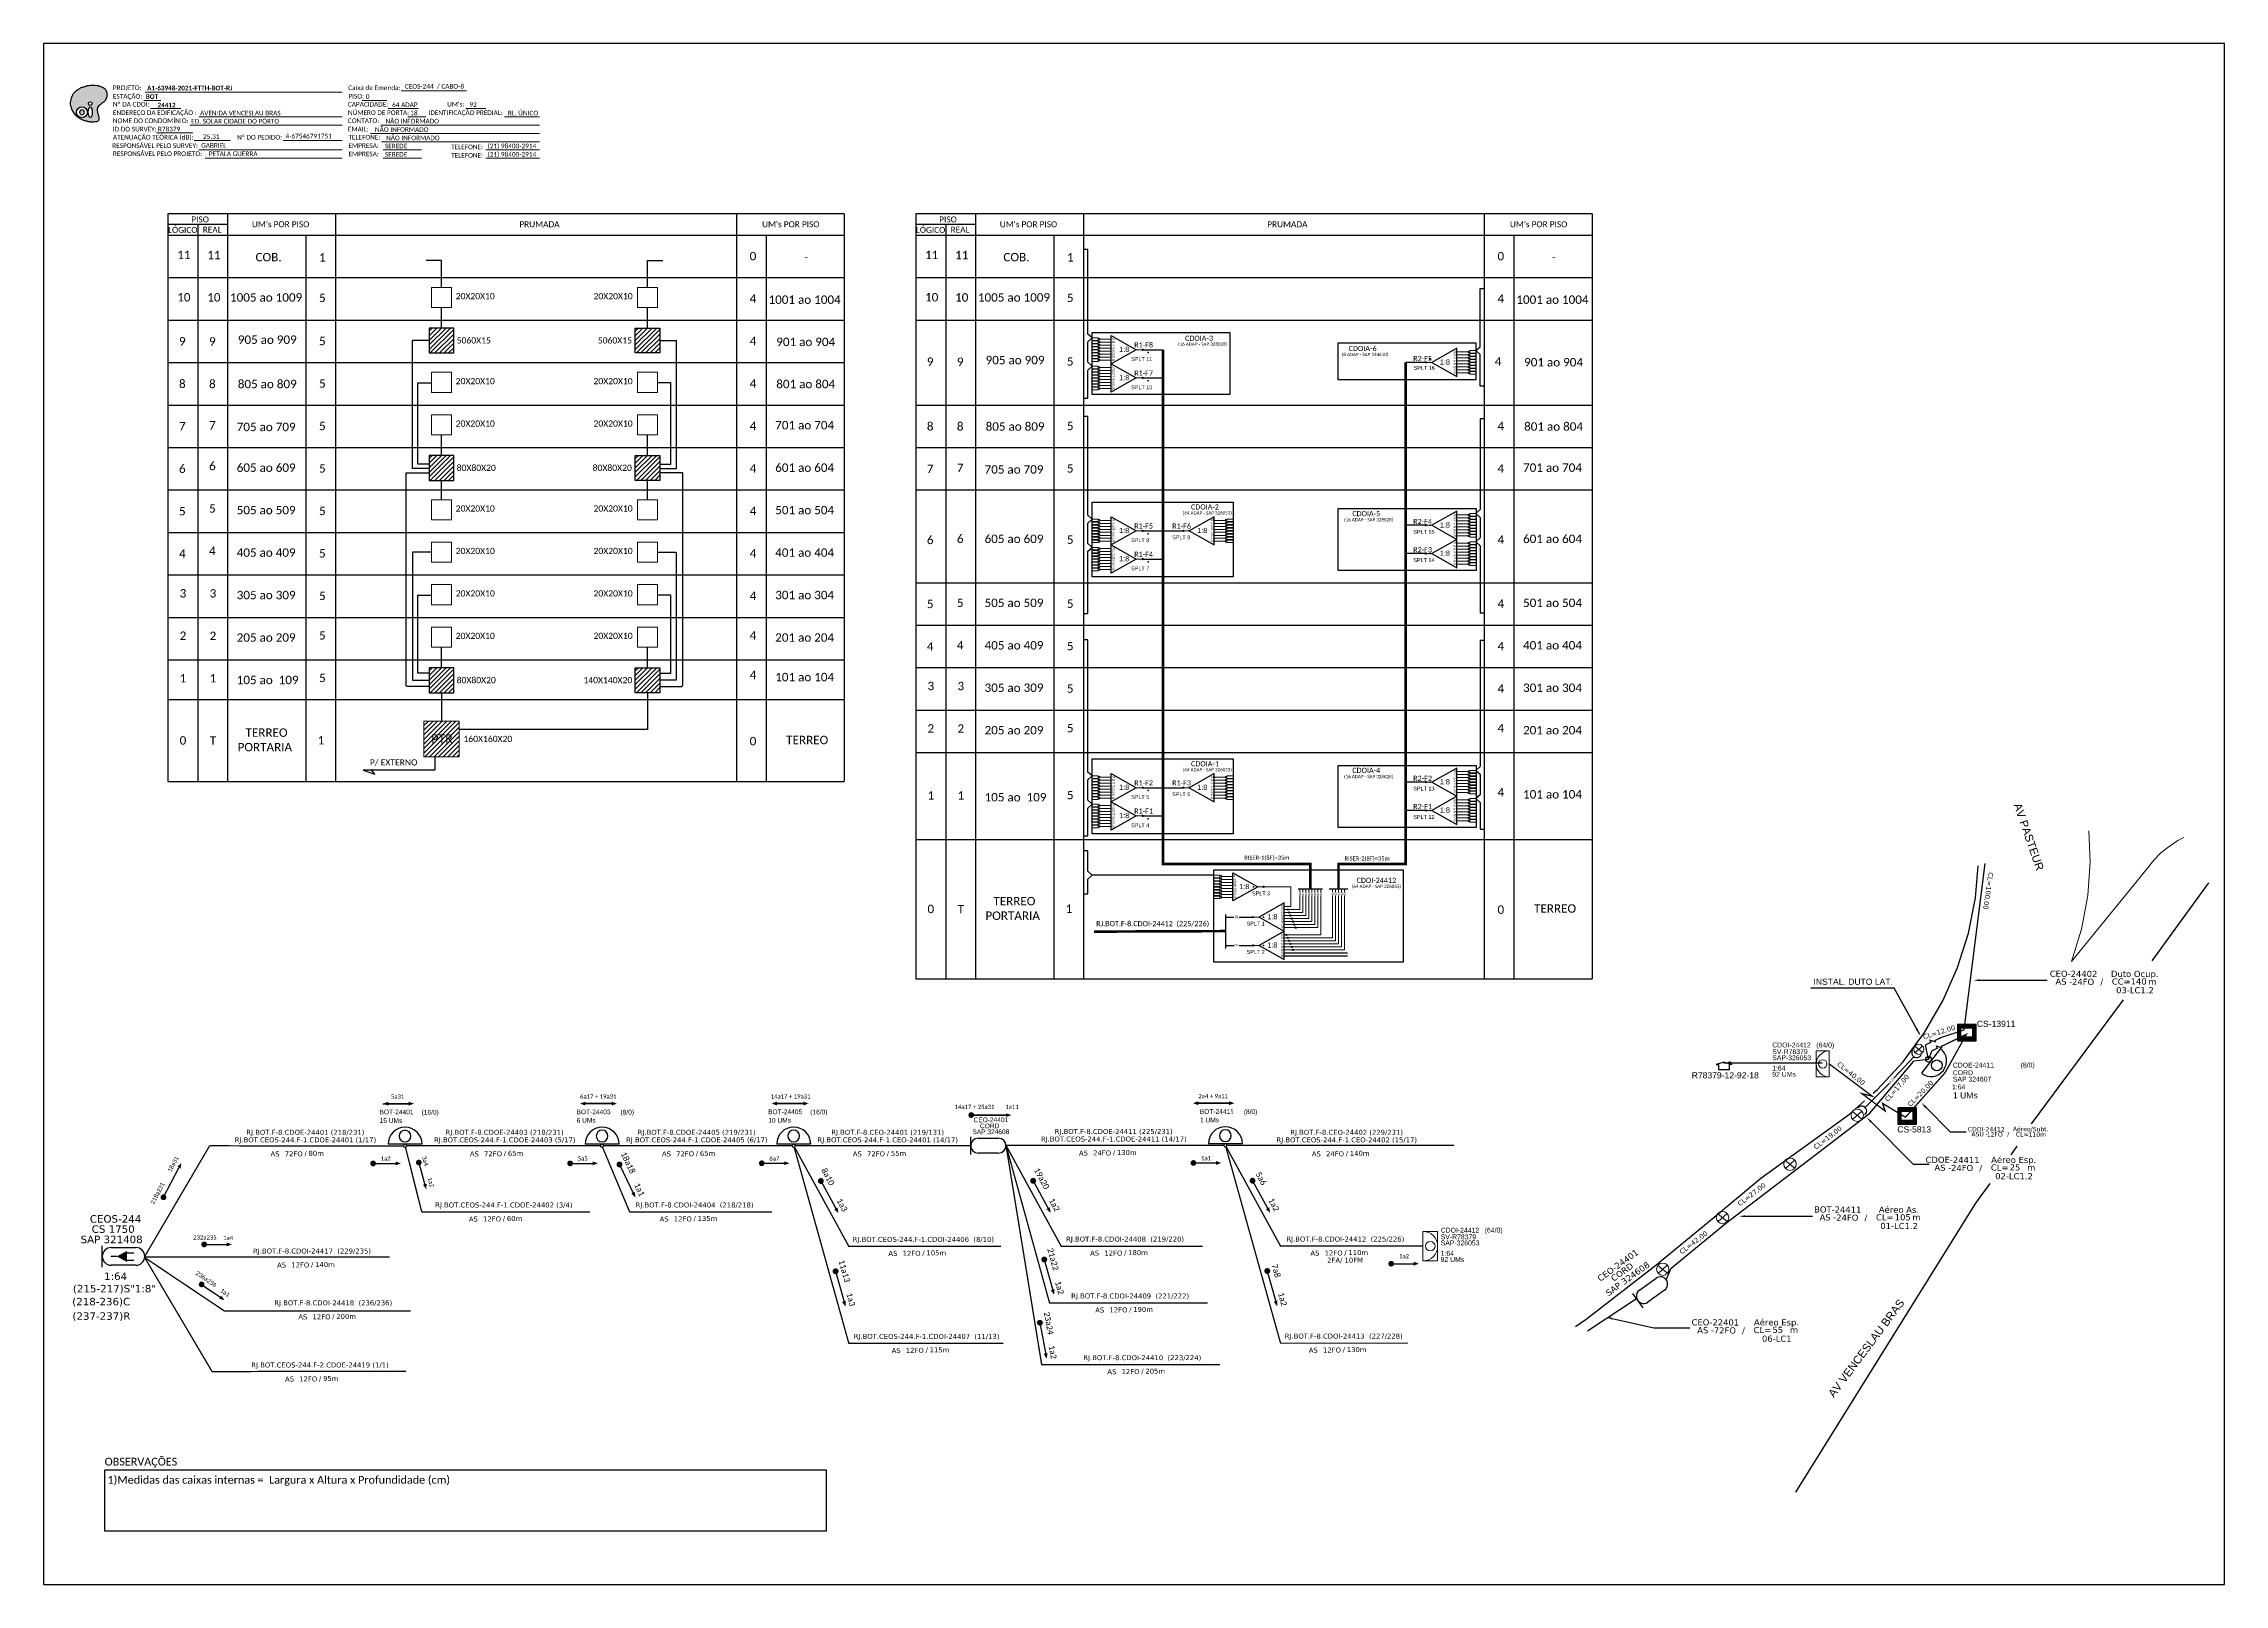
# Paper-space layout 'CDOI-24412' of a CAD drawing. Extents: x 521 to 1362, y -93 to 501.
# The model-space entities are those that its viewports show. They can reach past a viewport. Long polylines and large blocks are cut down to what shows.
import ezdxf
from ezdxf import colors
from ezdxf.entities.mleader import LeaderData, LeaderLine
from ezdxf.enums import TextEntityAlignment as Align
from ezdxf.math import Vec2, Vec3

# ---------------------------------------------------------------- set-up
doc = ezdxf.new("R2010")
doc.units = 0
doc.linetypes.add('PHANTOM2', pattern=[1.25, 0.625, -0.125, 0.125, -0.125, 0.125, -0.125])
for name, color, linetype in [('10.1-Caixas Subterrâneas', 5, 'Continuous'), ('20.4-CEOS', 1, 'Continuous'), ('20.5-CEO', 1, 'Continuous'), ('CAP a instalar', 1, 'Continuous'), ('CAP_A_INSTALAR', 1, 'Continuous'), ('CD a instalar', 1, 'Continuous'), ('CELULAS_GPON', 7, 'Continuous'), ('label_cabos', 7, 'Continuous'), ('Legenda', 1, 'Continuous'), ('locais', 7, 'Continuous'), ('locais legendas', 7, 'Continuous'), ('QUADRA', 7, 'Continuous'), ('SETA', 7, 'Continuous'), ('Subida Lateral', 5, 'Continuous'), ('surveys', 7, 'Continuous'), ('surveys legendas', 7, 'Continuous'), ('texto', 255, 'Continuous')]:
    doc.layers.add(name, color=color, linetype=linetype)
for name, color, linetype, lineweight in [('10.4-Postes', 1, 'Continuous', 0), ("20.0-LEGENDA DOS CDO'S", 1, 'Continuous', 0), ('20.1-CDO_INTERIOR', 1, 'Continuous', 0), ('20.2-CDO_POSTE', 1, 'Continuous', 5), ('20.6-CORDOALHA_SUPORTE', 7, 'Continuous', 25), ('40.1-ETIQUETAS', 1, 'Continuous', 20), ('Segmento Logradouro Texto', 251, 'Continuous', 0)]:
    doc.layers.add(name, color=color, linetype=linetype, lineweight=lineweight)
doc.layers.add('DROP DE CLIENTE', color=140, linetype='Continuous', plot=False)
doc.layers.add('EXTRA', color=50, linetype='Continuous', plot=False)
doc.styles.add('ARIAL', font='arial.ttf')
doc.styles.add('DIGICADE', font='arial.ttf')
doc.styles.add('ROMANS', font='ROMANS.SHX', dxfattribs={"height": 2.5})
doc.styles.add('siredit', font='verdana.ttf')
doc.styles.add('WMF-Calibri0', font='calibri.ttf')
doc.styles.add('WMF-Calibri1', font='calibrib.ttf')
doc.linetypes.add('FENCELINE1', pattern='A,0.25,-0.1,[133,ltypeshp.shx,S=0.1,R=0,X=-0.1,Y=0],-0.1,1', length=1.45)
doc.linetypes.add('RESERVA', pattern='A,0.5,-0.15,["RESERVA",Standard,S=0.18,R=0,X=0,Y=-0.1],-1.3', length=1.95)
doc.dimstyles.get("Standard").update_dxf_attribs({"dimtxt": 0.18, "dimasz": 0.18, "dimexe": 0.18, "dimexo": 0.0625, "dimgap": 0.09, "dimtad": 0, "dimtih": 1, "dimtoh": 1, "dimdec": 4, "dimzin": 0, "dimdsep": 46, "dimtxsty": 'Standard', "dimcen": 0.09, "dimadec": 0, "dimazin": 0, "dimtfac": 1, "dimtdec": 4, "dimtofl": 0, "dimtmove": 0, "dimatfit": 3, "dimfxl": 0, "dimtolj": 1, "dimtzin": 0, "dimarcsym": 0})

# ---------------------------------------------------------------- blocks, each defined once
blk = doc.blocks.new('OI')
h = blk.add_hatch(color=40)
edge = h.paths.add_edge_path()
edge.add_spline(control_points=[(4.35, -0.67), (3.92, -0.99), (3.26, -1.5), (2.81, -2.59), (2.9, -3.5), (3.06, -4.27), (3.31, -4.85), (3.37, -5.39), (3.4, -5.88), (3.2, -6.4), (2.54, -6.61), (1.65, -6.63), (0.55, -6.67), (-0.56, -6.42), (-1.61, -6.14), (-2.77, -5.61), (-3.92, -4.77), (-4.89, -3.7), (-5.34, -2.65), (-5.6, -1.94), (-5.85, -0.96), (-5.71, 0.47), (-5.1, 2.02), (-4.14, 3.02), (-3.3, 3.61), (-2.37, 4.16), (-1.36, 4.44), (-0.56, 4.7), (0.79, 4.85), (2.24, 4.97), (3.79, 4.57), (4.67, 4.21), (5.44, 3.65), (5.76, 2.99), (6.03, 2.21), (6.01, 1.46), (5.72, 0.64), (5.31, 0.08), (4.88, -0.38), (4.51, -0.55), (4.35, -0.67)], knot_values=[0, 0, 0, 0, 1.60434, 2.417191, 3.427595, 4.282808, 4.776746, 5.304182, 5.888771, 6.258406, 6.858137, 7.79129, 8.986195, 10.124242, 11.187857, 12.242908, 13.953784, 15.414161, 16.515391, 17.349188, 17.675853, 19.552021, 21.515531, 22.568638, 23.63245, 24.621084, 25.782718, 26.745347, 27.142653, 29.870543, 31.004649, 31.921532, 32.709589, 33.801391, 34.042471, 35.192333, 35.971461, 36.628871, 37.254359, 37.836911, 37.836911, 37.836911, 37.836911], degree=3, periodic=0)
h.paths.add_polyline_path([(1.13, -0.87, -1), (-0.04, -0.87, -1)], flags=16)
edge = h.paths.add_edge_path(flags=16)
edge.add_ellipse((0.56, -3.59), major_axis=(-0.02, 1.71), ratio=0.361305, start_angle=0, end_angle=360)
h.paths.add_polyline_path([(-0.36, -3.62, -1), (-3.8, -3.62, -1)], flags=16)
edge = h.paths.add_edge_path(flags=0)
edge.add_ellipse((-2.08, -3.62), major_axis=(0, 0.885), ratio=0.758294, start_angle=0, end_angle=360)
at = {"color": 40}
for centre, radius in [((-2.08, -3.62), 1.72), ((0.54, -0.87), 0.587)]:
    blk.add_circle(centre, radius, dxfattribs=at)
blk.add_ellipse((-2.08, -3.62), major_axis=(0, 0.885), ratio=0.758294, start_param=-3.141592653589792, end_param=3.141592653589792, dxfattribs=at)
blk.add_ellipse((0.56, -3.59), major_axis=(-0.02, 1.71), ratio=0.361305, dxfattribs=at)
at = {"color": 40, "start_tangent": (-0.800898, -0.598801), "end_tangent": (-0.800898, -0.598801)}
blk.add_spline([(4.35, -0.67), (3.2, -1.78), (2.9, -2.54), (2.92, -3.55), (3.12, -4.38), (3.28, -4.85), (3.37, -5.37), (3.35, -5.95), (3.2, -6.29), (2.66, -6.55), (1.73, -6.63), (0.54, -6.62), (-0.58, -6.41), (-1.6, -6.11), (-2.56, -5.67), (-3.95, -4.67), (-4.89, -3.56), (-5.37, -2.56), (-5.64, -1.78), (-5.72, -1.46), (-5.63, 0.42), (-4.84, 2.22), (-4.13, 2.99), (-3.27, 3.62), (-2.4, 4.09), (-1.3, 4.47), (-0.37, 4.72), (0.02, 4.77), (2.75, 4.8), (3.85, 4.53), (4.69, 4.16), (5.31, 3.68), (5.85, 2.73), (5.93, 2.5), (5.94, 1.35), (5.67, 0.62), (5.29, 0.08), (4.84, -0.36), (4.35, -0.67)], degree=3, dxfattribs=at)
blk = doc.blocks.new('SPLITTER_')
blk.add_point((0, 0))
at = {"style": 'ARIAL', "flags": 4}
blk.add_attdef('SPLT', (0, -3.26), '', height=1.5, dxfattribs=at)
blk = doc.blocks.new('SPLT_1-8_SC-APC_ESQ')
at = {"color": 3, "lineweight": 0}
for points in [[(2.41, -3.02), (0, -3.02)], [(2.41, -4), (0, -4)], [(2.41, -4.17), (0, -4.17)], [(2.41, -5.16), (0, -5.16)], [(2.41, -5.32), (0, -5.32)], [(2.41, -6.31), (0, -6.31)], [(2.41, -6.48), (0, -6.48)], [(2.41, -7.46), (0, -7.46)], [(2.41, -7.63), (0, -7.63)], [(2.41, -3.02), (2.41, -4)], [(2.41, -4.17), (2.41, -5.16)], [(2.41, -5.32), (2.41, -6.31)], [(2.41, -6.48), (2.41, -7.46)], [(2.41, -7.63), (2.41, -8.62)], [(2.99, -3.51), (7.37, -3.51)], [(7.37, -4.66), (2.99, -4.66)], [(7.37, -5.82), (2.99, -5.82)], [(7.37, -6.97), (2.99, -6.97)], [(7.37, -8.12), (2.99, -8.12)], [(2.41, -8.62), (0, -8.62)], [(2.41, -8.78), (0, -8.78)], [(2.41, -9.77), (0, -9.77)], [(2.41, -9.94), (0, -9.94)], [(2.41, -10.92), (0, -10.92)], [(2.41, -11.09), (0, -11.09)], [(2.41, -12.08), (0, -12.08)], [(2.41, -8.78), (2.41, -9.77)], [(2.41, -9.94), (2.41, -10.92)], [(2.41, -11.09), (2.41, -12.08)], [(7.37, -9.28), (2.99, -9.28)], [(7.37, -10.43), (2.99, -10.43)], [(7.37, -11.58), (2.99, -11.58)]]:
    blk.add_lwpolyline(points, dxfattribs=at)
for points in [[(2.99, -3.22), (2.41, -3.22), (2.41, -3.8), (2.99, -3.8)], [(2.99, -4.38), (2.41, -4.38), (2.41, -4.95), (2.99, -4.95)], [(2.99, -5.53), (2.41, -5.53), (2.41, -6.1), (2.99, -6.1)], [(2.99, -6.68), (2.41, -6.68), (2.41, -7.26), (2.99, -7.26)], [(2.99, -7.84), (2.41, -7.84), (2.41, -8.41), (2.99, -8.41)], [(2.99, -8.99), (2.41, -8.99), (2.41, -9.56), (2.99, -9.56)], [(2.99, -10.14), (2.41, -10.14), (2.41, -10.72), (2.99, -10.72)], [(2.99, -11.3), (2.41, -11.3), (2.41, -11.87), (2.99, -11.87)]]:
    blk.add_lwpolyline(points, close=True, dxfattribs=at)
at = {"color": 1}
blk.add_lwpolyline([(7.37, -2.1), (17.04, -7.55), (7.37, -13), (7.37, -2.1)], dxfattribs=at)
at = {"color": 1, "lineweight": 0}
blk.add_lwpolyline([(17.04, -7.55), (19.26, -7.55)], dxfattribs=at)
at = {"color": 1, "style": 'ARIAL'}
for s, height, p in [('S5', 0.75, (7.55, -8.57)), ('S3', 0.75, (7.55, -6.18)), ('S4', 0.75, (7.55, -7.36)), ('S2', 0.75, (7.56, -4.97)), ('S1', 0.75, (7.7, -3.78)), ('1:8', 2, (10.45, -8.4)), ('S6', 0.75, (7.55, -9.69)), ('S7', 0.75, (7.55, -10.78)), ('S8', 0.75, (7.55, -11.9))]:
    blk.add_text(s, height=height, dxfattribs=at).set_placement(p)
blk = doc.blocks.new('SPLT_1-8_SC-APC')
at = {"color": 1, "lineweight": 0}
blk.add_lwpolyline([(-17.04, -7.55), (-19.26, -7.55)], dxfattribs=at)
at = {"color": 1}
blk.add_lwpolyline([(-7.37, -2.1), (-17.04, -7.55), (-7.37, -13), (-7.37, -2.1)], dxfattribs=at)
at = {"color": 3, "lineweight": 0}
for points in [[(-2.99, -3.51), (-7.37, -3.51)], [(-7.37, -4.66), (-2.99, -4.66)], [(-7.37, -5.82), (-2.99, -5.82)], [(-7.37, -6.97), (-2.99, -6.97)], [(-7.37, -8.12), (-2.99, -8.12)], [(-2.41, -3.02), (-2.41, -4)], [(-2.41, -3.02), (0, -3.02)], [(-2.41, -4), (0, -4)], [(-2.41, -4.17), (-2.41, -5.16)], [(-2.41, -4.17), (0, -4.17)], [(-2.41, -5.16), (0, -5.16)], [(-2.41, -5.32), (-2.41, -6.31)], [(-2.41, -5.32), (0, -5.32)], [(-2.41, -6.31), (0, -6.31)], [(-2.41, -6.48), (-2.41, -7.46)], [(-2.41, -6.48), (0, -6.48)], [(-2.41, -7.46), (0, -7.46)], [(-2.41, -7.63), (-2.41, -8.62)], [(-2.41, -7.63), (0, -7.63)], [(-7.37, -9.28), (-2.99, -9.28)], [(-7.37, -10.43), (-2.99, -10.43)], [(-7.37, -11.58), (-2.99, -11.58)], [(-2.41, -8.62), (0, -8.62)], [(-2.41, -8.78), (-2.41, -9.77)], [(-2.41, -8.78), (0, -8.78)], [(-2.41, -9.77), (0, -9.77)], [(-2.41, -9.94), (-2.41, -10.92)], [(-2.41, -9.94), (0, -9.94)], [(-2.41, -10.92), (0, -10.92)], [(-2.41, -11.09), (-2.41, -12.08)], [(-2.41, -11.09), (0, -11.09)], [(-2.41, -12.08), (0, -12.08)]]:
    blk.add_lwpolyline(points, dxfattribs=at)
for points in [[(-2.99, -3.22), (-2.41, -3.22), (-2.41, -3.8), (-2.99, -3.8)], [(-2.99, -4.38), (-2.41, -4.38), (-2.41, -4.95), (-2.99, -4.95)], [(-2.99, -5.53), (-2.41, -5.53), (-2.41, -6.1), (-2.99, -6.1)], [(-2.99, -6.68), (-2.41, -6.68), (-2.41, -7.26), (-2.99, -7.26)], [(-2.99, -7.84), (-2.41, -7.84), (-2.41, -8.41), (-2.99, -8.41)], [(-2.99, -8.99), (-2.41, -8.99), (-2.41, -9.56), (-2.99, -9.56)], [(-2.99, -10.14), (-2.41, -10.14), (-2.41, -10.72), (-2.99, -10.72)], [(-2.99, -11.3), (-2.41, -11.3), (-2.41, -11.87), (-2.99, -11.87)]]:
    blk.add_lwpolyline(points, close=True, dxfattribs=at)
at = {"color": 1, "style": 'ARIAL'}
for s, height, p in [('1:8', 2, (-13.91, -8.4)), ('S1', 0.75, (-8.74, -3.78)), ('S2', 0.75, (-8.74, -4.97)), ('S3', 0.75, (-8.74, -6.18)), ('S4', 0.75, (-8.74, -7.36)), ('S5', 0.75, (-8.74, -8.57)), ('S6', 0.75, (-8.74, -9.69)), ('S7', 0.75, (-8.74, -10.78)), ('S8', 0.75, (-8.74, -11.9))]:
    blk.add_text(s, height=height, dxfattribs=at).set_placement(p)
blk = doc.blocks.new('SPLITTER FUTURO')
blk.add_point((0, 0))
at = {"style": 'ARIAL', "text_generation_flag": 6, "flags": 4}
for tag, p, height in [('SPLT', (-6.22, -4.1), 1.5), ('INSTAL.', (-6.25, -6.09), 1.25)]:
    blk.add_attdef(tag, p, '', height=height, rotation=180, dxfattribs=at)
blk = doc.blocks.new('POLE_POLE')
at = {"layer": '10.4-Postes', "color": 1, "linetype": 'PHANTOM2'}
for points in [[(-0.000008, 0.0000105), (0.0000076, -0.0000022)], [(0.0000072, 0.000011), (-0.0000076, -0.0000027)]]:
    blk.add_lwpolyline(points, dxfattribs=at)
at = {"layer": '10.4-Postes', "color": 1}
blk.add_circle((-0.0000002, 0.0000042), 0.0000101, dxfattribs=at)
blk = doc.blocks.new('SURVEY_SURVEY')
for p, q in [((0, 0.0000127), (-0.0000126, 0.000009)), ((-0.0000126, 0.000009), (-0.0000086, 0.000009)), ((-0.0000086, 0), (-0.0000086, 0.000009)), ((0.0000086, 0), (-0.0000086, 0)), ((0, 0.0000127), (0.0000126, 0.000009)), ((0.0000084, 0.0000132), (0.0000098, 0.0000132)), ((0.0000084, 0.0000103), (0.0000084, 0.0000132)), ((0.0000126, 0.000009), (0.0000086, 0.000009)), ((0.0000086, 0.000009), (0.0000086, 0)), ((0.0000098, 0.0000132), (0.0000098, 0.0000099))]:
    blk.add_line(p, q)
blk = doc.blocks.new('*X61')
at = {"color": 0, "linetype": 'Continuous'}
for p, q in [((-1.25, 0.34099), (-0.49099, 1.1)), ((-1.25, 0.517767), (-0.667767, 1.1)), ((-1.25, 0.694544), (-0.844544, 1.1)), ((-1.25, 0.87132), (-1.02132, 1.1)), ((-1.25, 1.048097), (-1.198097, 1.1)), ((-1.25, 0.164214), (-0.8035, 0.610714)), ((-1.25, -0.012563), (-0.8035, 0.433937)), ((-1.25, -0.18934), (-0.8035, 0.25716)), ((-1.25, -0.366117), (-0.8035, 0.080383)), ((-0.789214, 0.625), (-0.314214, 1.1)), ((-0.612437, 0.625), (-0.137437, 1.1)), ((-0.43566, 0.625), (0.03934, 1.1)), ((-0.258883, 0.625), (0.216117, 1.1)), ((-0.082107, 0.625), (0.392893, 1.1)), ((0.09467, 0.625), (0.56967, 1.1)), ((0.271447, 0.625), (0.746447, 1.1)), ((0.448223, 0.625), (0.923223, 1.1)), ((0.625, 0.625), (1.1, 1.1)), ((0.801777, 0.625), (1.25, 1.073223)), ((0.8035, 0.449947), (1.25, 0.896447)), ((0.8035, 0.27317), (1.25, 0.71967)), ((0.8035, 0.096393), (1.25, 0.542893)), ((0.8035, -0.080383), (1.25, 0.366117)), ((0.8035, -0.25716), (1.25, 0.18934)), ((0.8035, -0.433937), (1.25, 0.012563)), ((-1.25, -0.542893), (-0.8035, -0.096393)), ((-1.25, -0.71967), (-0.8035, -0.27317)), ((-1.25, -0.896447), (-0.8035, -0.449947)), ((-1.25, -1.073223), (-0.801777, -0.625)), ((-1.1, -1.1), (-0.625, -0.625)), ((-0.923223, -1.1), (-0.448223, -0.625)), ((-0.746447, -1.1), (-0.271447, -0.625)), ((-0.56967, -1.1), (-0.09467, -0.625)), ((-0.392893, -1.1), (0.082107, -0.625)), ((-0.216117, -1.1), (0.258883, -0.625)), ((-0.03934, -1.1), (0.43566, -0.625)), ((0.137437, -1.1), (0.612437, -0.625)), ((0.314214, -1.1), (0.789214, -0.625)), ((0.49099, -1.1), (1.25, -0.34099)), ((0.667767, -1.1), (1.25, -0.517767)), ((0.8035, -0.610714), (1.25, -0.164214)), ((0.844544, -1.1), (1.25, -0.694544)), ((1.02132, -1.1), (1.25, -0.87132)), ((1.198097, -1.1), (1.25, -1.048097))]:
    blk.add_line(p, q, dxfattribs=at)
blk = doc.blocks.new('MANHOLE_MQ')
at = {"color": 0, "linetype": 'Continuous'}
for p, q in [((0.0000062, 0.0000057), (-0.0000063, 0.0000057)), ((-0.0000063, 0.0000057), (-0.0000063, -0.0000053)), ((-0.000004, 0.0000033), (0.000004, 0.0000033)), ((-0.000004, -0.0000029), (-0.000004, 0.0000033)), ((0.000004, 0.0000033), (0.000004, -0.0000029)), ((0.0000062, -0.0000053), (0.0000062, 0.0000057)), ((-0.0000063, -0.0000053), (0.0000062, -0.0000053)), ((0.000004, -0.0000029), (-0.000004, -0.0000029)), ((0.000004, -0.0000029), (0.000004, -0.0000029))]:
    blk.add_line(p, q, dxfattribs=at)
at = {"color": 0, "linetype": 'Continuous', "xscale": 5e-06, "yscale": 5e-06, "zscale": 1e-05}
blk.add_blockref('*X61', (0, 0.0000002), dxfattribs=at)
blk = doc.blocks.new('Inst CDOE-8 CAIXA DIST OPT CDOE 48F_8D C_SPL OPTAP')
at = {"layer": "20.0-LEGENDA DOS CDO'S", "color": 0}
for tag, p, style, flags in [('ID_ATIVIDADE', (0.12, 6.47), 'ARIAL', 3), ('FATOR', (7.92, 6.47), 'ARIAL', 1), ('QTDE', (0.23, -0.97), 'DIGICADE', 3)]:
    blk.add_attdef(tag, p, '', height=0.8, rotation=0.118, dxfattribs=dict(at, style=style, flags=flags))
at = {"layer": "20.0-LEGENDA DOS CDO'S", "color": 0, "style": 'ARIAL'}
for tag, p, height in [('SAP', (0.12, 2.96), 0.8), ('CORDOALHA', (0.12, 4.02), 0.8), ('FID', (0.12, 5.25), 0.8), ('1:XX', (-0.01, 1.7), 0.8), ('UMS', (0.14, 0.22), 1)]:
    blk.add_attdef(tag, p, '', height=height, rotation=0.118, dxfattribs=at)
blk.add_attdef('FIBRAS_UTILIZADAS', text='', height=0.8, rotation=0.118, dxfattribs=at).set_placement((13.48, 5.26), align=Align.CENTER)
blk = doc.blocks.new('Inst CORD ALUMINIO 4.8 MM 3F')
at = {"layer": '20.6-CORDOALHA_SUPORTE', "color": 0, "lineweight": 0, "style": 'ROMANS'}
for tag, p, flags in [('ID_ATIVIDADE', (-5.2, -6.67), 3), ('FID', (-5.2, -8.9), 1), ('FATOR', (-5.2, -4.44), 3)]:
    blk.add_attdef(tag, p, '', height=1, dxfattribs=dict(at, flags=flags))
blk.add_attdef('LANCE', text='', height=1, dxfattribs=at).set_placement((-0.54, -2.21), align=Align.RIGHT)
at = {"layer": '20.6-CORDOALHA_SUPORTE', "color": 0, "style": 'siredit'}
blk.add_attdef('QTDE', (-0.54, -2.21), '', height=1, rotation=359.69001, dxfattribs=at)
blk = doc.blocks.new('Inst CB ESP CFOA-SM-AS-80-TS-72')
at = {"layer": 'label_cabos', "color": 0, "style": 'siredit'}
for tag, flags, p in [('ID_ATIVIDADE', 3, (1.31, 2.67)), ('FATOR', 1, (11.56, 2.55))]:
    blk.add_attdef(tag, text='', height=0.8, rotation=359.69, dxfattribs=dict(at, flags=flags)).set_placement(p, align=Align.MIDDLE_CENTER)
for tag, p in [('TIPO_CABO', (1.76, 0)), ('DESTINO_CABO', (3.13, 1.26)), ('CABO', (4.69, -0.05)), ('/', (7.71, -0.05)), ('LANCE', (10.81, 0)), ('TIPO_CABO', (13.11, 1.24)), ('UND', (15.96, 0)), ('FID', (13.15, -1.41))]:
    blk.add_attdef(tag, text='', height=0.8, rotation=359.69, dxfattribs=at).set_placement(p, align=Align.MIDDLE_CENTER)
blk.add_attdef('QTDE', (12.43, -0.47), '', height=0.8, rotation=359.69, dxfattribs=at)
blk = doc.blocks.new('Inst CB AS CFOA-SM-AS-80-TS-24')
at = {"layer": 'label_cabos', "color": 0, "style": 'siredit'}
for tag, flags, p in [('ID_ATIVIDADE', 3, (1.31, 2.67)), ('FATOR', 1, (11.56, 2.55))]:
    blk.add_attdef(tag, text='', height=1, rotation=359.69, dxfattribs=dict(at, flags=flags)).set_placement(p, align=Align.MIDDLE_CENTER)
for tag, p in [('TIPO_CABO', (1.76, 0)), ('DESTINO_CABO', (3.13, 1.26)), ('CABO', (4.69, -0.05)), ('/', (7.71, -0.05)), ('LANCE', (10.81, 0)), ('TIPO_CABO', (13.11, 1.24)), ('UND', (15.96, 0)), ('FID', (13.15, -1.41))]:
    blk.add_attdef(tag, text='', height=1, rotation=359.69, dxfattribs=at).set_placement(p, align=Align.MIDDLE_CENTER)
blk.add_attdef('QTDE', (12.43, -0.47), '', height=1, rotation=359.69, dxfattribs=at)
blk = doc.blocks.new('Inst CB ESP CFOA-SM-AS-80-TS-24')
at = {"layer": 'label_cabos', "color": 0, "style": 'siredit'}
for tag, flags, p in [('ID_ATIVIDADE', 3, (1.31, 2.67)), ('FATOR', 1, (11.56, 2.55))]:
    blk.add_attdef(tag, text='', height=1, rotation=359.69, dxfattribs=dict(at, flags=flags)).set_placement(p, align=Align.MIDDLE_CENTER)
for tag, p in [('TIPO_CABO', (1.76, 0)), ('DESTINO_CABO', (3.13, 1.26)), ('CABO', (4.69, -0.05)), ('/', (7.71, -0.05)), ('LANCE', (10.81, 0)), ('TIPO_CABO', (13.11, 1.24)), ('UND', (15.96, 0)), ('FID', (13.15, -1.41))]:
    blk.add_attdef(tag, text='', height=1, rotation=359.69, dxfattribs=at).set_placement(p, align=Align.MIDDLE_CENTER)
blk.add_attdef('QTDE', (12.43, -0.47), '', height=1, rotation=359.69, dxfattribs=at)
blk = doc.blocks.new('Inst CB DT OCUP CFOA-SM-AS-80-TS-24')
at = {"layer": 'label_cabos', "color": 0, "style": 'siredit'}
for tag, flags, p in [('ID_ATIVIDADE', 3, (1.31, 2.67)), ('FATOR', 1, (11.56, 2.55))]:
    blk.add_attdef(tag, text='', height=1, rotation=359.69, dxfattribs=dict(at, flags=flags)).set_placement(p, align=Align.MIDDLE_CENTER)
for tag, p in [('TIPO_CABO', (1.76, 0)), ('DESTINO_CABO', (3.13, 1.26)), ('CABO', (4.69, -0.05)), ('/', (7.71, -0.05)), ('LANCE', (10.91, 0)), ('TIPO_CABO', (13.11, 1.24)), ('UND', (15.96, 0)), ('FID', (13.15, -1.41))]:
    blk.add_attdef(tag, text='', height=1, rotation=359.69, dxfattribs=at).set_placement(p, align=Align.MIDDLE_CENTER)
blk.add_attdef('QTDE', (12.43, -0.47), '', height=1, rotation=359.69, dxfattribs=at)
blk = doc.blocks.new('LEGENDA DOS CABOS')
at = {"layer": 'EXTRA', "color": 0, "style": 'siredit'}
for tag, p in [('ID', (4.6, 0.97)), ('XX', (9.03, 0.97))]:
    blk.add_attdef(tag, text='', height=0.48, rotation=359.69, dxfattribs=at).set_placement(p, align=Align.MIDDLE_CENTER)
at = {"layer": 'Legenda', "color": 0, "style": 'siredit'}
for tag, p in [('TIPO_CABO', (1.31, 0)), ('CABO', (4.69, -0.05)), ('/', (6.81, -0.05)), ('METROS', (10.03, -0.05))]:
    blk.add_attdef(tag, text='', height=0.8, rotation=359.69, dxfattribs=at).set_placement(p, align=Align.MIDDLE_CENTER)
blk = doc.blocks.new('CEOS_RP_CT_DRT')
at = {"layer": '20.4-CEOS', "color": 0}
for p, q in [((-4.54, 1.19), (-1.19, 1.19)), ((-1.19, -1.19), (-4.54, -1.19))]:
    blk.add_line(p, q, dxfattribs=at)
for points in [[(-5.73, -1.43), (-5.73, 1.44)], [(-3.79, 0), (-4.59, 0)], [(-2.47, 0.48), (-1.45, 0.48)], [(-2.47, -0.52), (-1.45, -0.52)]]:
    blk.add_lwpolyline(points, dxfattribs=at)
blk.add_lwpolyline([(-3.79, 0, 0, 1.47, 0), (-2.41, 0, 1.47, 1.47, 0)], format="xyseb", dxfattribs=at)
for centre, start, end in [((-4.54, 0), 90, 270), ((-1.19, 0), 270, 90)]:
    blk.add_arc(centre, 1.19, start, end, dxfattribs=at)
at = {"layer": '20.4-CEOS', "color": 7, "style": 'siredit'}
for tag, p in [('Nº_DA_CEOS', (-2.86, 5.6)), ('LOCAL', (-2.86, 4.24)), ('SAP', (-2.86, 2.78)), ('RACIO_SPLITAGEM', (-2.86, -1.88)), ('FIBRAS_SPLITTER', (-2.86, -3.58)), ('FIBRAS_TOP_C', (-2.86, -5.08)), ('RESERVA_FINAIS', (-2.86, -6.39))]:
    blk.add_attdef(tag, text='', height=1.01, dxfattribs=at).set_placement(p, align=Align.TOP_CENTER)
blk = doc.blocks.new('ETIQUETA_RS5F')
at = {"layer": '40.1-ETIQUETAS', "color": 0, "style": 'siredit'}
blk.add_text('/', height=1.5, dxfattribs=at).set_placement((1.58, -1.95), align=Align.MIDDLE_RIGHT)
for tag, p in [('ETIQUETA_R_SECUNDARIA', (1.21, 2.1)), ('ETIQUETA_R_PRIMARIA', (1.21, 4.1)), ('F_ATIVAS/F_MORTAS', (1.14, -4.24))]:
    blk.add_attdef(tag, text='', height=1.5, dxfattribs=at).set_placement(p, align=Align.MIDDLE_CENTER)
for tag, p in [('TIPO_CABO', (-6.58, -2.12)), ('CAP_CABO', (0.4, -2.09))]:
    blk.add_attdef(tag, text='', height=1.5, dxfattribs=at).set_placement(p, align=Align.MIDDLE_RIGHT)
for tag, p in [('FUSÃO_1', (0.85, -8.39)), ('FUSÃO_2', (0.85, -10.6)), ('FUSÃO_3', (0.85, -12.93)), ('FUSÃO_4', (0.85, -15.14)), ('FUSÃO_5', (0.85, -17.16))]:
    blk.add_attdef(tag, text='', height=1.5, dxfattribs=at).set_placement(p, align=Align.CENTER)
blk.add_attdef('METROS', text='', height=1.5, dxfattribs=at).set_placement((2.14, -1.95), align=Align.MIDDLE_LEFT)
blk = doc.blocks.new('CEO')
at = {"layer": '20.4-CEOS', "color": 0}
for p, q in [((33949.46, 58973.81), (33949.46, 58980.64)), ((33952.29, 58980.06), (33960.24, 58980.06)), ((33960.24, 58974.39), (33952.29, 58974.39))]:
    blk.add_line(p, q, dxfattribs=at)
for centre, start, end in [((33952.29, 58977.22), 90, 270), ((33960.24, 58977.22), 270, 90)]:
    blk.add_arc(centre, 2.83, start, end, dxfattribs=at)
at = {"layer": '20.4-CEOS', "color": 7, "style": 'siredit'}
for tag, p in [('Nº_DA_CEOS', (33956.27, 58990.52)), ('LOCAL', (33956.27, 58987.31)), ('SAP', (33956.27, 58983.82)), ('RACIO_SPLITAGEM', (33956.27, 58972.74)), ('FIBRAS_SPLITTER', (33956.27, 58968.71)), ('FIBRAS_TOP_C', (33956.27, 58965.14)), ('RESERVA_FINAIS', (33956.27, 58962.02))]:
    blk.add_attdef(tag, text='', height=2.4, dxfattribs=at).set_placement(p, align=Align.TOP_CENTER)
blk = doc.blocks.new('CDOE-TEXTO PADRÃO')
at = {"layer": "20.0-LEGENDA DOS CDO'S", "color": 0, "style": 'ARIAL'}
for tag, p in [('CDO_N', (0.49, 7.39)), ('SAP', (0.51, 1.67)), ('CORDOALHA', (0.5, 4.33)), ('SPLITER_1', (0.59, -0.91)), ('(XX-XX_F)S', (0.54, -8.29)), ('SPLITER_2', (0.6, -3.55)), ('(XX-XX_L)S', (0.55, -10.83)), ('UMS', (0.55, -13.15))]:
    blk.add_attdef(tag, p, '', height=1.7, rotation=0.11799, dxfattribs=at)
blk.add_attdef('FIBRAS_UTILIZADAS', text='', height=1.7, rotation=0.11799, dxfattribs=at).set_placement((19.77, 7.43), align=Align.CENTER)

msp = doc.modelspace()

# ---------------------------------------------------------------- hatches: boundary and pattern name
h = msp.add_hatch()
h.set_pattern_fill('ANSI31', color=1, scale=10, style=0)
h.set_pattern_definition([(45, (-470.867, 87.8805), (-0.8838835, 0.8838835), [])])
h.paths.add_polyline_path([(154.32, 485.6), (144.85, 485.6), (144.85, 476), (154.32, 476)])
h.paths.add_polyline_path([(152.63, 476.2), (152.63, 476.2), (152.63, 481.35), (152.63, 481.35)], flags=24)
h = msp.add_hatch()
h.set_pattern_fill('ANSI31', color=1, scale=10, style=0)
h.set_pattern_definition([(45, (-391.4034, 87.8805), (-0.8838835, 0.8838835), [])])
h.paths.add_polyline_path([(233.79, 485.6), (224.32, 485.6), (224.32, 476), (233.79, 476)])
h.paths.add_polyline_path([(232.1, 476.2), (232.1, 476.2), (232.1, 481.35), (232.1, 481.35)], flags=24)
h = msp.add_hatch(color=3)
h.dxf.hatch_style = 1
edge = h.paths.add_edge_path()
edge.add_arc((420, 477.27), 0.256, 0, 360)
h = msp.add_hatch(color=3)
h.dxf.hatch_style = 1
edge = h.paths.add_edge_path()
edge.add_arc((529.28, 472.38), 0.242, 0, 360)
h = msp.add_hatch(color=3)
h.dxf.hatch_style = 1
edge = h.paths.add_edge_path()
edge.add_arc((420, 466.37), 0.256, 0, 360)
h = msp.add_hatch()
h.set_pattern_fill('ANSI31', color=1, scale=10, style=0)
h.set_pattern_definition([(45, (-470.867, 38.7649), (-0.8838835, 0.8838835), [])])
h.paths.add_polyline_path([(154.32, 436.49), (144.85, 436.49), (144.85, 426.88), (154.32, 426.88)])
h.paths.add_polyline_path([(152.63, 427.08), (152.63, 427.08), (152.63, 432.23), (152.63, 432.23)], flags=24)
h = msp.add_hatch()
h.set_pattern_fill('ANSI31', color=1, scale=10, style=0)
h.set_pattern_definition([(45, (-391.4034, 38.7649), (-0.8838835, 0.8838835), [])])
h.paths.add_polyline_path([(233.79, 436.49), (224.32, 436.49), (224.32, 426.88), (233.79, 426.88)])
h.paths.add_polyline_path([(232.1, 427.08), (232.1, 427.08), (232.1, 432.23), (232.1, 432.23)], flags=24)
h = msp.add_hatch(color=3)
h.dxf.hatch_style = 1
edge = h.paths.add_edge_path()
edge.add_arc((419.99, 407.42), 0.256, 0, 360)
h = msp.add_hatch(color=3)
h.dxf.hatch_style = 1
edge = h.paths.add_edge_path()
edge.add_arc((435.71, 407.42), 0.256, 0, 360)
h = msp.add_hatch(color=3)
h.dxf.hatch_style = 1
edge = h.paths.add_edge_path()
edge.add_arc((529.31, 409.55), 0.256, 0, 360)
h = msp.add_hatch(color=3)
h.dxf.hatch_style = 1
edge = h.paths.add_edge_path()
edge.add_arc((419.99, 396.53), 0.256, 0, 360)
h = msp.add_hatch(color=3)
h.dxf.hatch_style = 1
edge = h.paths.add_edge_path()
edge.add_arc((529.31, 398.66), 0.256, 0, 360)
h = msp.add_hatch()
h.set_pattern_fill('ANSI31', color=1, scale=10, style=0)
h.set_pattern_definition([(45, (-470.867, -43.0945), (-0.8838835, 0.8838835), [])])
h.paths.add_polyline_path([(154.32, 354.63), (144.85, 354.63), (144.85, 345.03), (154.32, 345.03)])
h.paths.add_polyline_path([(152.63, 345.22), (152.63, 345.22), (152.63, 350.37), (152.63, 350.37)], flags=24)
h = msp.add_hatch()
h.set_pattern_fill('ANSI31', color=1, scale=10, style=0)
h.set_pattern_definition([(45, (-391.4034, -43.0945), (-0.8838835, 0.8838835), [])])
h.paths.add_polyline_path([(233.79, 354.63), (224.32, 354.63), (224.32, 345.03), (233.79, 345.03)])
h.paths.add_polyline_path([(232.1, 345.22), (232.1, 345.22), (232.1, 350.37), (232.1, 350.37)], flags=24)
h = msp.add_hatch()
h.set_pattern_fill('ANSI31', color=1, scale=10, style=0)
h.set_pattern_definition([(45, (-468.8171, -63.6341), (-0.8838835, 0.8838835), [])])
h.paths.add_polyline_path([(142.8, 320.33), (156.37, 320.33), (156.37, 334.09), (142.8, 334.09)])
h.paths.add_polyline_path([(144.81, 324.68), (154.89, 324.68), (154.89, 329.83), (144.81, 329.83)], flags=24)
h = msp.add_hatch(color=3)
h.dxf.hatch_style = 1
edge = h.paths.add_edge_path()
edge.add_arc((419.99, 308.41), 0.256, 0, 360)
h = msp.add_hatch(color=3)
h.dxf.hatch_style = 1
edge = h.paths.add_edge_path()
edge.add_arc((435.71, 308.41), 0.256, 0, 360)
h = msp.add_hatch(color=3)
h.dxf.hatch_style = 1
edge = h.paths.add_edge_path()
edge.add_arc((529.31, 310.55), 0.256, 0, 360)
h = msp.add_hatch(color=3)
h.dxf.hatch_style = 1
edge = h.paths.add_edge_path()
edge.add_arc((419.99, 297.52), 0.256, 0, 360)
h = msp.add_hatch(color=3)
h.dxf.hatch_style = 1
edge = h.paths.add_edge_path()
edge.add_arc((529.31, 299.65), 0.256, 0, 360)
h = msp.add_hatch(color=3)
h.dxf.hatch_style = 1
edge = h.paths.add_edge_path()
edge.add_arc((466.66, 270.16), 0.242, 0, 360)
h = msp.add_hatch(color=3)
h.dxf.hatch_style = 1
edge = h.paths.add_edge_path()
edge.add_arc((475.99, 261.39), 0.242, 0, 360)
h = msp.add_hatch(color=3)
h.dxf.hatch_style = 1
edge = h.paths.add_edge_path()
edge.add_arc((462.5, 258.51), 0.242, 0, 360)
h = msp.add_hatch(color=3)
h.dxf.hatch_style = 1
edge = h.paths.add_edge_path()
edge.add_arc((476.49, 260.24), 0.242, 0, 360)
h = msp.add_hatch(color=3)
h.dxf.hatch_style = 1
edge = h.paths.add_edge_path()
edge.add_arc((476.99, 259.09), 0.242, 0, 360)
h = msp.add_hatch(color=3)
h.dxf.hatch_style = 1
edge = h.paths.add_edge_path()
edge.add_arc((477.49, 257.93), 0.242, 0, 360)
h = msp.add_hatch(color=3)
h.dxf.hatch_style = 1
edge = h.paths.add_edge_path()
edge.add_arc((477.99, 256.78), 0.242, 0, 360)
h = msp.add_hatch(color=3)
h.dxf.hatch_style = 1
edge = h.paths.add_edge_path()
edge.add_arc((478.49, 255.63), 0.242, 0, 360)
h = msp.add_hatch(color=3)
h.dxf.hatch_style = 1
edge = h.paths.add_edge_path()
edge.add_arc((478.99, 254.47), 0.242, 0, 360)
h = msp.add_hatch(color=3)
h.dxf.hatch_style = 1
edge = h.paths.add_edge_path()
edge.add_arc((462.72, 247.61), 0.242, 0, 360)
h = msp.add_hatch(color=3)
h.dxf.hatch_style = 1
edge = h.paths.add_edge_path()
edge.add_arc((475.49, 251.65), 0.242, 0, 360)
h = msp.add_hatch(color=3)
h.dxf.hatch_style = 1
edge = h.paths.add_edge_path()
edge.add_arc((475.99, 250.5), 0.242, 0, 360)
h = msp.add_hatch(color=3)
h.dxf.hatch_style = 1
edge = h.paths.add_edge_path()
edge.add_arc((476.49, 249.34), 0.242, 0, 360)
h = msp.add_hatch(color=3)
h.dxf.hatch_style = 1
edge = h.paths.add_edge_path()
edge.add_arc((476.99, 248.19), 0.242, 0, 360)
h = msp.add_hatch(color=3)
h.dxf.hatch_style = 1
edge = h.paths.add_edge_path()
edge.add_arc((477.49, 247.04), 0.242, 0, 360)
h = msp.add_hatch(color=3)
h.dxf.hatch_style = 1
edge = h.paths.add_edge_path()
edge.add_arc((477.99, 245.88), 0.242, 0, 360)

# ---------------------------------------------------------------- linework, layer by layer
for p, q in [((837.17, 595.26), (-3.83, 595.26)), ((-3.83, 595.26), (-3.83, 1.26)), ((837.17, 1.26), (837.17, 595.26)), ((-3.83, 1.26), (837.17, 1.26))]:
    msp.add_line(p, q)
at = {"color": 3}
for p, q in [((149.59, 485.6), (149.59, 493.52)), ((229.05, 485.6), (229.05, 493.52)), ((149.61, 419.43), (149.61, 426.88)), ((229.03, 419.43), (229.03, 426.88))]:
    msp.add_line(p, q, dxfattribs=at)
at = {"color": 6}
msp.add_line((529.28, 472.38), (521.44, 472.38), dxfattribs=at)
at = {"color": 0, "ltscale": 3}
for p, q in [((717.44, 204.64), (709.73, 196.38)), ((707.97, 194.55), (698.7, 185.06))]:
    msp.add_line(p, q, dxfattribs=at)
at = {"color": 5}
for p, q in [((727.63, 207.88), (720.34, 198.28)), ((458.45, 171.15), (445.36, 171.15))]:
    msp.add_line(p, q, dxfattribs=at)
at = {"color": 7}
for p, q in [((142.1, 170.97), (129.01, 170.97)), ((218.08, 170.99), (205, 170.99)), ((291.97, 171.03), (278.89, 171.03))]:
    msp.add_line(p, q, dxfattribs=at)
at = {"color": 7, "lineweight": 0}
for points in [[(34.76, 573.3), (41.31, 573.3)], [(35.28, 576.58), (111.25, 576.58)], [(119.05, 573.34), (128.53, 573.34)], [(134.09, 577.07), (159.22, 577.07)], [(37.42, 570.23), (49.06, 570.23)], [(52.58, 563.88), (111.25, 563.88)], [(55.99, 566.99), (111.25, 566.99)], [(126.21, 563.88), (187.44, 563.88)], [(129.1, 570.23), (140.71, 570.23)], [(136.68, 566.99), (143.62, 566.99)], [(159.04, 570.23), (166.7, 570.23)], [(173.85, 566.99), (187.41, 566.99)], [(39.74, 560.82), (53.69, 560.82)], [(54.28, 557.85), (68.22, 557.85)], [(88.51, 557.85), (111.27, 557.85)], [(122.17, 560.64), (187.44, 560.64)], [(126.46, 557.41), (187.44, 557.41)], [(55.99, 554.29), (111.25, 554.29)], [(58.48, 551.06), (111.25, 551.06)], [(127.07, 554.29), (141.86, 554.29)], [(127.07, 551.06), (141.86, 551.06)], [(166.67, 554.29), (187.44, 554.29)], [(166.67, 551.06), (187.44, 551.06)], [(474.62, 262.55), (477.17, 262.55), (477.17, 270.17), (466.9, 270.16)], [(474.62, 261.39), (475.99, 261.39)], [(474.62, 260.24), (476.49, 260.24)], [(474.62, 259.09), (476.99, 259.09)], [(474.62, 257.93), (477.49, 257.93)], [(474.62, 256.78), (477.99, 256.78)], [(474.62, 255.63), (478.49, 255.63)], [(474.62, 254.47), (478.99, 254.47)], [(475.49, 251.65), (474.62, 251.65)], [(474.62, 250.5), (475.99, 250.5)], [(474.62, 249.34), (476.49, 249.34)], [(474.62, 248.19), (476.99, 248.19)], [(474.62, 247.04), (477.49, 247.04)], [(474.62, 245.88), (477.99, 245.88)]]:
    msp.add_lwpolyline(points, dxfattribs=at)
at = {"color": 0}
for points in [[(304.95, 529.64), (44.12, 529.64)], [(67.27, 525.52), (44.12, 525.52)], [(593.35, 529.64), (332.52, 529.64)], [(355.67, 525.52), (332.52, 525.52)]]:
    msp.add_lwpolyline(points, dxfattribs=at)
for points in [[(44.12, 529.64), (44.12, 310.8)], [(55.69, 525.52), (55.69, 310.8)], [(67.27, 310.8), (67.27, 529.64)], [(108.86, 310.8), (108.86, 529.64)], [(263.36, 529.64), (263.36, 310.8)], [(304.95, 529.64), (304.95, 310.8)], [(332.52, 529.64), (332.52, 234.73)], [(344.1, 525.52), (344.1, 234.73)], [(355.67, 234.73), (355.67, 529.64)], [(397.26, 234.73), (397.26, 529.64)], [(551.76, 529.64), (551.76, 234.73)], [(593.35, 529.64), (593.35, 234.73)], [(44.12, 521.41), (304.95, 521.41)], [(97.28, 521.41), (97.28, 310.8)], [(274.93, 310.8), (274.93, 521.41)], [(332.52, 521.41), (593.35, 521.41)], [(385.69, 521.41), (385.69, 234.73)], [(563.33, 234.73), (563.33, 521.41)], [(44.12, 505.04), (304.95, 505.04)], [(332.52, 505.04), (593.35, 505.04)], [(44.12, 488.67), (304.95, 488.67)], [(332.52, 488.67), (593.35, 488.67)], [(44.12, 472.3), (304.95, 472.3)], [(44.12, 455.92), (304.95, 455.92)], [(332.52, 455.92), (593.35, 455.92)], [(44.12, 439.55), (304.95, 439.55)], [(332.52, 439.55), (593.35, 439.55)], [(44.12, 423.18), (304.95, 423.18)], [(332.52, 423.18), (593.35, 423.18)], [(44.12, 406.81), (304.95, 406.81)], [(44.12, 390.44), (304.95, 390.44)], [(332.52, 387.44), (593.35, 387.44)], [(44.12, 374.06), (304.95, 374.06)], [(332.52, 371.06), (593.35, 371.06)], [(44.12, 357.69), (304.95, 357.69)], [(332.52, 354.69), (593.35, 354.69)], [(44.12, 342.43), (304.95, 342.43)], [(332.52, 338.32), (593.35, 338.32)], [(332.52, 321.95), (593.35, 321.95)], [(44.12, 310.8), (304.95, 310.8)], [(332.52, 288.43), (593.35, 288.43)], [(332.52, 234.73), (593.35, 234.73)]]:
    msp.add_lwpolyline(points)
at = {"color": 3}
for points in [[(397.26, 458.55), (398.91, 458.55), (398.92, 469.39), (400.49, 470.9), (398.92, 472.41), (398.92, 480.29), (400.49, 481.79), (398.92, 483.3), (398.92, 515.9), (397.27, 515.9)], [(149.59, 501.29), (149.59, 511.7), (143.74, 511.7)], [(229.05, 501.29), (229.05, 511.7), (234.9, 511.7)], [(551.76, 463.25), (550.11, 463.25), (550.11, 475.4), (548.54, 476.91), (550.11, 478.41), (550.11, 500.89), (551.76, 500.89)], [(144.85, 480.8), (138.46, 480.8)], [(144.85, 431.47), (138.46, 431.47), (138.46, 480.8)], [(233.79, 480.8), (240.18, 480.8)], [(233.79, 431.47), (240.18, 431.47), (240.18, 480.8)], [(144.85, 433.18), (140.53, 433.18), (140.53, 464.54), (145.76, 464.54)], [(233.79, 433.18), (238.11, 433.18), (238.11, 464.54), (232.88, 464.54)], [(397.25, 375.59), (398.9, 375.59), (398.91, 399.55), (400.48, 401.05), (398.91, 402.56), (398.91, 410.44), (400.48, 411.95), (398.91, 413.46), (398.91, 451.52), (397.26, 451.52)], [(551.77, 450.57), (550.12, 450.57), (550.11, 415.59), (548.54, 414.08), (550.11, 412.58), (550.11, 404.69), (548.54, 403.19), (550.11, 401.68), (550.11, 375.85), (551.76, 375.85)], [(149.59, 436.49), (149.59, 444.4)], [(229.05, 436.49), (229.05, 444.4)], [(145.76, 399.17), (138.47, 399.17), (138.47, 349.83), (144.85, 349.83)], [(232.88, 399.17), (240.17, 399.17), (240.17, 349.83), (233.79, 349.83)], [(144.85, 352.51), (140.53, 352.51), (140.53, 382.68), (145.76, 382.68)], [(233.79, 352.51), (238.11, 352.51), (238.11, 382.68), (232.88, 382.68)], [(149.59, 354.63), (149.59, 362.57)], [(229.05, 354.63), (229.05, 362.57)], [(397.25, 289.81), (398.9, 289.81), (398.91, 300.54), (400.48, 302.05), (398.91, 303.55), (398.91, 311.44), (400.48, 312.94), (398.91, 314.45), (398.91, 365.45), (397.26, 365.45)], [(551.77, 365.13), (550.12, 365.13), (550.11, 316.58), (548.54, 315.08), (550.11, 313.57), (550.11, 305.69), (548.54, 304.18), (550.11, 302.67), (550.11, 292.4), (551.76, 292.4)], [(149.59, 345.03), (149.59, 334.09)], [(229.05, 345.03), (229.05, 330.82), (156.37, 330.82)], [(397.26, 267.52), (398.91, 267.52), (398.91, 273.19), (400.48, 274.69), (398.91, 276.2), (398.91, 284.05), (397.26, 284.05)], [(447.4, 274.69), (400.48, 274.69)], [(452.04, 258.52), (455.2, 258.52)], [(457.27, 258.51), (462.5, 258.51)]]:
    msp.add_lwpolyline(points, dxfattribs=at)
at = {"lineweight": 0}
for points in [[(153.42, 501.29), (145.76, 501.29), (145.76, 493.52), (153.42, 493.52)], [(225.22, 501.29), (232.88, 501.29), (232.88, 493.52), (225.22, 493.52)], [(153.43, 468.54), (145.76, 468.54), (145.76, 460.78), (153.43, 460.78)], [(225.21, 468.54), (232.88, 468.54), (232.88, 460.78), (225.21, 460.78)], [(153.43, 452.17), (145.76, 452.17), (145.76, 444.4), (153.43, 444.4)], [(225.21, 452.17), (232.88, 452.17), (232.88, 444.4), (225.21, 444.4)], [(153.43, 419.43), (145.76, 419.43), (145.76, 411.66), (153.43, 411.66)], [(225.21, 419.43), (232.88, 419.43), (232.88, 411.66), (225.21, 411.66)], [(153.43, 403.06), (145.76, 403.06), (145.76, 395.29), (153.43, 395.29)], [(225.21, 403.06), (232.88, 403.06), (232.88, 395.29), (225.21, 395.29)], [(153.43, 386.69), (145.76, 386.69), (145.76, 378.92), (153.43, 378.92)], [(225.21, 386.69), (232.88, 386.69), (232.88, 378.92), (225.21, 378.92)], [(153.43, 370.34), (145.76, 370.34), (145.76, 362.57), (153.43, 362.57)], [(225.21, 370.34), (232.88, 370.34), (232.88, 362.57), (225.21, 362.57)]]:
    msp.add_lwpolyline(points, close=True, dxfattribs=at)
at = {"color": 1}
for points in [[(154.32, 485.6), (144.85, 485.6), (144.85, 476), (154.32, 476)], [(224.32, 485.6), (233.79, 485.6), (233.79, 476), (224.32, 476)], [(400.49, 483.85), (453.62, 483.85), (453.62, 459.96), (400.49, 459.96)], [(495.41, 479.92), (548.54, 479.92), (548.54, 465.61), (495.41, 465.61)], [(154.32, 436.49), (144.85, 436.49), (144.85, 426.88), (154.32, 426.88)], [(224.32, 436.49), (233.79, 436.49), (233.79, 426.88), (224.32, 426.88)], [(400.48, 418.47), (454.97, 418.47), (454.97, 389.66), (400.48, 389.66)], [(495.44, 416.01), (548.57, 416.01), (548.57, 392.12), (495.44, 392.12)], [(154.32, 354.63), (144.85, 354.63), (144.85, 345.03), (154.32, 345.03)], [(224.32, 354.63), (233.79, 354.63), (233.79, 345.03), (224.32, 345.03)], [(400.48, 319.47), (454.97, 319.47), (454.97, 290.65), (400.48, 290.65)], [(495.44, 317), (548.57, 317), (548.57, 293.11), (495.44, 293.11)], [(447.4, 276.74), (520.45, 276.74), (520.45, 241.15), (447.4, 241.15)]]:
    msp.add_lwpolyline(points, close=True, dxfattribs=at)
at = {"color": 5, "linetype": 'Continuous', "ltscale": 4}
for points in [[(420, 477.27), (427.85, 477.27)], [(420, 466.37), (427.85, 466.37)], [(419.99, 407.42), (435.68, 407.42)], [(419.99, 396.53), (427.84, 396.53)], [(419.99, 308.41), (435.68, 308.41)], [(419.99, 297.52), (427.84, 297.52)]]:
    msp.add_lwpolyline(points, dxfattribs=at)
at = {"color": 5, "const_width": 1}
msp.add_lwpolyline([(427.84, 477.27), (427.84, 278.97), (484.69, 278.97), (484.69, 269.46)], dxfattribs=at)
at = {"color": 6, "const_width": 1}
msp.add_lwpolyline([(521.44, 472.38), (521.44, 278.97), (495.53, 278.97), (495.53, 269.46)], dxfattribs=at)
at = {"color": 3}
for points in [[(144.85, 347.38), (136.5, 347.38, -0.414214), (136, 347.88), (136, 429.78), (144.85, 429.78)], [(233.79, 347.38), (242.14, 347.38, 0.414214), (242.64, 347.88), (242.64, 429.78), (233.79, 429.78)]]:
    msp.add_lwpolyline(points, format="xyb", dxfattribs=at)
at = {"color": 6}
for points in [[(529.28, 409.55), (521.44, 409.55)], [(529.28, 398.66), (521.44, 398.66)], [(529.28, 310.55), (521.44, 310.55)], [(529.28, 299.65), (521.44, 299.65)], [(491.97, 269.46), (499.1, 269.46)]]:
    msp.add_lwpolyline(points, dxfattribs=at)
at = {"color": 1, "lineweight": 0}
msp.add_lwpolyline([(142.8, 334.09), (156.37, 334.09), (156.37, 320.33), (142.8, 320.33)], close=True, dxfattribs=at)
at = {"color": 1}
for points in [[(147.08, 320.33), (147.08, 315.22), (119.45, 315.22)], [(119.45, 315.22), (123.86, 313.63)], [(123.86, 313.63), (122.46, 315.46)], [(454.77, 275.61), (464.44, 270.16), (454.77, 264.72), (454.77, 275.61)], [(474.62, 263.96), (464.95, 258.51), (474.62, 253.06), (474.62, 263.96)], [(452.04, 246.45), (452.04, 259.5)], [(474.62, 253.06), (464.95, 247.61), (474.62, 242.16), (474.62, 253.06)]]:
    msp.add_lwpolyline(points, dxfattribs=at)
at = {"color": 3, "lineweight": 0}
for points in [[(449.81, 274.69), (447.4, 274.69)], [(449.81, 273.71), (447.4, 273.71)], [(449.81, 273.54), (447.4, 273.54)], [(449.81, 272.55), (447.4, 272.55)], [(449.81, 272.39), (447.4, 272.39)], [(449.81, 271.4), (447.4, 271.4)], [(449.81, 271.23), (447.4, 271.23)], [(449.81, 270.25), (447.4, 270.25)], [(449.81, 270.08), (447.4, 270.08)], [(449.81, 274.69), (449.81, 273.71)], [(449.81, 273.54), (449.81, 272.55)], [(449.81, 272.39), (449.81, 271.4)], [(449.81, 271.23), (449.81, 270.25)], [(449.81, 270.08), (449.81, 269.09)], [(450.39, 274.2), (454.77, 274.2)], [(454.77, 273.05), (450.39, 273.05)], [(454.77, 271.89), (450.39, 271.89)], [(454.77, 270.74), (450.39, 270.74)], [(454.77, 269.59), (450.39, 269.59)], [(449.81, 269.09), (447.4, 269.09)], [(449.81, 268.93), (447.4, 268.93)], [(449.81, 267.94), (447.4, 267.94)], [(449.81, 267.78), (447.4, 267.78)], [(449.81, 266.79), (447.4, 266.79)], [(449.81, 266.62), (447.4, 266.62)], [(449.81, 265.64), (447.4, 265.64)], [(449.81, 268.93), (449.81, 267.94)], [(449.81, 267.78), (449.81, 266.79)], [(449.81, 266.62), (449.81, 265.64)], [(454.77, 268.44), (450.39, 268.44)], [(454.77, 267.28), (450.39, 267.28)], [(454.77, 266.13), (450.39, 266.13)]]:
    msp.add_lwpolyline(points, dxfattribs=at)
for points in [[(450.39, 274.49), (449.81, 274.49), (449.81, 273.91), (450.39, 273.91)], [(450.39, 273.33), (449.81, 273.33), (449.81, 272.76), (450.39, 272.76)], [(450.39, 272.18), (449.81, 272.18), (449.81, 271.61), (450.39, 271.61)], [(450.39, 271.03), (449.81, 271.03), (449.81, 270.45), (450.39, 270.45)], [(450.39, 269.87), (449.81, 269.87), (449.81, 269.3), (450.39, 269.3)], [(450.39, 268.72), (449.81, 268.72), (449.81, 268.15), (450.39, 268.15)], [(450.39, 267.57), (449.81, 267.57), (449.81, 267), (450.39, 267)], [(450.39, 266.42), (449.81, 266.42), (449.81, 265.84), (450.39, 265.84)]]:
    msp.add_lwpolyline(points, close=True, dxfattribs=at)
at = {"color": 1, "lineweight": 0}
for points in [[(464.44, 270.16), (466.66, 270.16)], [(464.95, 258.51), (462.72, 258.51)], [(464.95, 247.61), (462.72, 247.61)]]:
    msp.add_lwpolyline(points, dxfattribs=at)
at = {"color": 5}
msp.add_lwpolyline([(479.95, 269.46), (489.39, 269.46)], dxfattribs=at)
at = {"color": 5, "lineweight": 0}
for points in [[(480.66, 269.46), (480.66, 268.18)], [(481.81, 269.46), (481.81, 268.17)], [(482.97, 269.46), (482.97, 268.18)], [(484.13, 269.46), (484.13, 268.18)], [(485.29, 269.46), (485.29, 268.17)], [(486.44, 269.46), (486.44, 268.18)], [(487.6, 269.46), (487.6, 268.18)], [(488.76, 269.46), (488.76, 268.18)], [(475.73, 251.65), (488.75, 251.65), (488.75, 266.75)], [(476.23, 261.39), (480.66, 261.39), (480.66, 266.75)], [(476.73, 260.24), (481.81, 260.24), (481.81, 266.74)], [(477.23, 259.09), (482.97, 259.09), (482.97, 266.75)], [(477.73, 257.93), (484.13, 257.93), (484.13, 266.75)], [(478.23, 256.78), (485.28, 256.78), (485.28, 266.75)], [(478.73, 255.63), (486.44, 255.63), (486.44, 266.75)], [(479.23, 254.47), (487.6, 254.47), (487.6, 266.75)]]:
    msp.add_lwpolyline(points, dxfattribs=at)
at = {"color": 6, "lineweight": 0}
for points in [[(493.22, 269.46), (493.22, 268.14)], [(494.38, 269.46), (494.38, 268.18)], [(495.53, 269.46), (495.53, 268.17)], [(496.69, 269.46), (496.69, 268.18)], [(497.85, 269.46), (497.85, 268.18)], [(475.99, 250.51), (493.22, 250.51), (493.22, 266.75)], [(476.49, 249.36), (494.38, 249.36), (494.38, 266.74)], [(476.99, 248.2), (495.53, 248.2), (495.53, 266.75)], [(477.49, 247.05), (496.69, 247.05), (496.69, 266.75)], [(477.99, 245.9), (497.85, 245.9), (497.85, 266.75)]]:
    msp.add_lwpolyline(points, dxfattribs=at)
at = {"color": 1, "const_width": 1}
msp.add_lwpolyline([(401.2, 252.91), (452.04, 253.11)], dxfattribs=at)
at = {"color": 2}
for points in [[(452, 247.62), (455.16, 247.62)], [(457.23, 247.61), (462.72, 247.61)]]:
    msp.add_lwpolyline(points, dxfattribs=at)
at = {"color": 8, "linetype": 'RESERVA', "ltscale": 4}
for points in [[(474.62, 244.74), (499, 244.74)], [(474.62, 243.59), (499, 243.59)]]:
    msp.add_lwpolyline(points, dxfattribs=at)
at = {"const_width": 1.1}
for points in [[(353.36, 182.2, 1), (354.46, 182.2, 1)], [(439.03, 163.72, 1), (440.13, 163.72, 1)], [(57.54, 132.33, 1), (58.64, 132.32, 1)], [(56.65, 117.21, 1), (57.56, 116.59, 1)], [(515.31, 124.88, 1), (516.41, 124.88, 1)]]:
    msp.add_lwpolyline(points, format="xyb", close=True, dxfattribs=at)
at = {"color": 7}
for points, const_width in [([(122.68, 163.54, 1), (123.78, 163.54, 1)], 1.1), ([(140.72, 164.43, 1), (141.01, 163.37, 1)], 1.1), ([(198.67, 163.57, 1), (199.77, 163.57, 1)], 1.1), ([(218.01, 163.64, 1), (218.5, 162.62, 1)], 1.13), ([(272.56, 163.6, 1), (273.66, 163.6, 1)], 1.1), ([(42.13, 150.01, 1), (42.64, 150.99, 1)], 1.1), ([(295.74, 157.32, 1), (296.05, 156.23, 1)], 1.13), ([(377.5, 157.36, 1), (378.05, 156.37, 1)], 1.13), ([(462.1, 157.39, 1), (462.65, 156.4, 1)], 1.13), ([(381.91, 127.05, 1), (382.21, 125.96, 1)], 1.13), ([(301.44, 122.5, 1), (301.75, 121.41, 1)], 1.13), ([(467.91, 122.62, 1), (468.22, 121.53, 1)], 1.13), ([(380.28, 102.67, 1), (380.49, 101.56, 1)], 1.13)]:
    msp.add_lwpolyline(points, format="xyb", close=True, dxfattribs=dict(at, const_width=const_width))
at = {"color": 0}
msp.add_lwpolyline([(19.73, 45.46), (297.98, 45.46), (297.98, 21.75), (19.73, 21.75)], close=True, dxfattribs=at)
at = {"color": 3}
for centre, radius in [((420, 477.27), 0.256), ((529.28, 472.38), 0.242), ((420, 466.37), 0.256), ((419.99, 407.42), 0.256), ((435.71, 407.42), 0.256), ((529.31, 409.55), 0.256), ((419.99, 396.53), 0.256), ((529.31, 398.66), 0.256), ((419.99, 308.41), 0.256), ((435.71, 308.41), 0.256), ((529.31, 310.55), 0.256), ((419.99, 297.52), 0.256), ((529.31, 299.65), 0.256), ((466.66, 270.16), 0.242), ((475.99, 261.39), 0.242), ((462.5, 258.51), 0.242), ((476.49, 260.24), 0.242), ((476.99, 259.09), 0.242), ((477.49, 257.93), 0.242), ((477.99, 256.78), 0.242), ((478.49, 255.63), 0.242), ((478.99, 254.47), 0.242), ((462.72, 247.61), 0.242), ((475.49, 251.65), 0.242), ((475.99, 250.5), 0.242), ((476.49, 249.34), 0.242), ((476.99, 248.19), 0.242), ((477.49, 247.04), 0.242), ((477.99, 245.88), 0.242)]:
    msp.add_circle(centre, radius, dxfattribs=at)
at = {"color": 5}
for centre, radius in [((723.1, 203.75), 1.12), ((726.27, 201.35), 2.08)]:
    msp.add_circle(centre, radius, dxfattribs=at)
at = {"color": 0, "ltscale": 3}
for centre, start, end in [((718.5, 206.2), 147.79596, 341.32006), ((697.33, 183.76), 310.79865, 144.32275)]:
    msp.add_arc(centre, 1.89, start, end, dxfattribs=at)
at = {"color": 5}
msp.add_arc((723.98, 203.08), 6.03, 232.80225, 52.80225, dxfattribs=at)
at = {"color": 7}
for centre, major_axis, start_param, end_param in [((135.55, 170.97), (-4.63, 4.63), 3.926991, 7.068583), ((211.54, 170.99), (-4.63, 4.63), 3.926991, 7.068583), ((285.43, 171.03), (-4.63, 4.63), 3.926991, 7.068583), ((135.55, 174.07), (-1.6, 1.6), 3.926991, 10.210176), ((135.56, 170.36), (0.428, 0.428), 5.497787, 11.780972), ((211.54, 174.1), (-1.6, 1.6), 3.926991, 10.210176), ((211.54, 170.39), (0.428, 0.428), 5.497787, 11.780972), ((285.43, 174.13), (-1.6, 1.6), 3.926991, 10.210176), ((285.43, 170.42), (0.428, 0.428), 5.497787, 11.780972)]:
    msp.add_ellipse(centre, major_axis=major_axis, ratio=1, start_param=start_param, end_param=end_param, dxfattribs=at)
at = {"color": 5}
for centre, major_axis, start_param, end_param in [((451.91, 171.15), (-4.63, 4.63), 3.926991, 7.068583), ((451.91, 174.25), (-1.6, 1.6), 3.926991, 10.210176), ((451.91, 170.54), (0.428, 0.428), 5.497787, 11.780972)]:
    msp.add_ellipse(centre, major_axis=major_axis, ratio=1, start_param=start_param, end_param=end_param, dxfattribs=at)
at = {"layer": '20.1-CDO_INTERIOR', "color": 1, "lineweight": 18}
for points in [[(679.78, 196.88), (679.77, 206.92), (684.8, 206.93), (684.8, 196.88)], [(533.77, 125.98), (533.77, 137.32), (528.1, 137.32), (528.1, 125.98)]]:
    msp.add_lwpolyline(points, close=True, dxfattribs=at)
for centre, radius in [((682.29, 201.9), 1.61), ((530.94, 131.65), 1.82)]:
    msp.add_circle(centre, radius, dxfattribs=at)
for centre, radius, start, end in [((684.8, 201.9), 5.02, 90.02759, 270.02759), ((528.1, 131.65), 5.67, 270, 90)]:
    msp.add_arc(centre, radius, start, end, dxfattribs=at)
at = {"layer": '20.5-CEO', "color": 7}
for p, q in [((611.56, 114.63), (617.99, 119.28)), ((621.3, 114.69), (614.87, 110.05))]:
    msp.add_line(p, q, dxfattribs=at)
msp.add_lwpolyline([(608.92, 113.44), (612.92, 107.92)], dxfattribs=at)
for centre, start, end in [((619.64, 116.99), 305.8702, 125.8702), ((613.21, 112.34), 125.8702, 305.8702)]:
    msp.add_arc(centre, 2.83, start, end, dxfattribs=at)
at = {"layer": 'CAP a instalar', "color": 7, "linetype": 'FENCELINE1', "ltscale": 5, "const_width": 0.513}
for points in [[(35.15, 127.69), (60.18, 170.33)], [(60.18, 170.33), (134.95, 170.31)], [(136.16, 170.36), (210.94, 170.33)], [(212.15, 170.39), (284.83, 170.36)], [(286.04, 170.42), (353.68, 170.42)], [(367.31, 170.51), (451.31, 170.49)], [(452.52, 170.54), (540.11, 170.51)], [(141.98, 144.85), (206.89, 144.85)], [(35.15, 127.25), (61.12, 83.32)], [(61.12, 83.32), (135.89, 83.35)]]:
    msp.add_lwpolyline(points, dxfattribs=at)
at = {"layer": 'CAP a instalar', "color": 7, "linetype": 'FENCELINE1', "ltscale": 5.3, "const_width": 0.513}
msp.add_lwpolyline([(141.98, 144.85), (135.72, 169.78)], dxfattribs=at)
at = {"layer": 'CAP_A_INSTALAR', "color": 7, "linetype": 'FENCELINE1', "ltscale": 2}
for p, q in [((736.76, 215.04), (744.89, 279.15)), ((727.85, 212.03), (736.76, 215.04)), ((700.44, 182.88), (717.46, 203.01)), ((723.07, 203.59), (717.46, 203.01)), ((723.07, 203.59), (721.89, 209.25)), ((672.03, 161.26), (700.44, 182.88)), ((644.82, 140.33), (672.03, 161.26)), ((623.82, 123.21), (644.82, 140.33)), ((621.94, 118.64), (623.82, 123.21)), ((623.82, 123.21), (623.82, 123.21)), ((591.62, 98.96), (610.51, 111.51))]:
    msp.add_line(p, q, dxfattribs=at)
at = {"layer": 'CD a instalar', "color": 1, "linetype": 'FENCELINE1', "ltscale": 5, "const_width": 0.513}
for points in [[(684.8, 201.9), (701.32, 189.51), (697.44, 190.43), (706.32, 183.75), (705.36, 186.7), (714.17, 181.34), (729.47, 198.53), (737.68, 213.32), (730.35, 209.77)], [(723.07, 203.59), (724.39, 206.99)], [(528.1, 131.66), (473.19, 131.66), (452.2, 170.01)]]:
    msp.add_lwpolyline(points, dxfattribs=at)
at = {"layer": 'CD a instalar', "color": 8, "linetype": 'FENCELINE1', "ltscale": 5, "const_width": 0.513}
for points in [[(277.12, 144.8), (222.19, 144.8), (211.7, 169.8)], [(366.22, 94.13), (306.71, 94.13), (285.59, 169.84)], [(365.36, 131.54), (306.71, 131.54), (285.72, 169.89)], [(443.16, 131.64), (388.59, 131.64), (367.31, 170.51)], [(449.79, 85.93), (381.07, 85.93), (367.31, 170.51)], [(445.12, 109.72), (384.12, 109.72), (367.31, 170.51)], [(522.36, 94.25), (473.19, 94.25), (452.07, 169.96)], [(129.61, 127.47), (35.15, 127.47)], [(137.78, 106.71), (65.8, 106.71), (35.15, 127.25)]]:
    msp.add_lwpolyline(points, dxfattribs=at)
at = {"layer": 'DROP DE CLIENTE'}
msp.add_lwpolyline([(682.11, 202.15), (644.08, 202.15)], dxfattribs=at)
at = {"layer": 'QUADRA'}
for points in [[(701.76, 190.58), (703.45, 192.08), (713.1, 202.63), (721.55, 214.06), (728.62, 226.26), (734.3, 239.07), (738.5, 252.35), (741.18, 265.98), (742.17, 278.29)], [(830.98, 271.76), (809.14, 241.71)], [(798.13, 226.56), (762.64, 178.83)], [(638.8, 141.49), (658.41, 157.88), (692.63, 182.52), (698.41, 187.62)], [(757.18, 170.21), (754.81, 166.89)], [(746.73, 155.85), (741.22, 148.27), (671.81, 36.76)], [(617.95, 124.28), (638.8, 141.49)], [(586.94, 100.68), (591.01, 103.5), (617.95, 124.28)]]:
    msp.add_lwpolyline(points, dxfattribs=at)
at = {"layer": 'Segmento Logradouro Texto'}
for points in [[(778.18, 241.35), (782.04, 253.9), (784.45, 266.78), (785.41, 279.81), (784.93, 291.76)], [(778.18, 241.35), (807.47, 277.44), (809.92, 280.5), (812.72, 283.28), (815.82, 285.79), (819.16, 287.99), (821.56, 289.25)]]:
    msp.add_lwpolyline(points, dxfattribs=at)
at = {"layer": 'SETA', "color": 7}
for points in [[(126.94, 186.52), (136.39, 186.52)], [(128.31, 186.57), (137.76, 186.57)], [(137.76, 186.57), (128.31, 186.57)], [(204.29, 186.6), (216.04, 186.6)], [(216.04, 186.6), (204.29, 186.6)], [(278.18, 186.63), (289.93, 186.63)], [(289.93, 186.63), (278.18, 186.63)], [(42.38, 150.5), (48.36, 161.88)], [(123.23, 163.54), (132.69, 163.54)], [(199.22, 163.57), (208.67, 163.57)], [(218.26, 163.13), (223.94, 151.28)], [(273.11, 163.6), (282.56, 163.6)], [(295.9, 156.77), (302.2, 145.24)], [(377.78, 156.87), (384.08, 145.33)], [(462.37, 156.89), (468.67, 145.36)], [(382.06, 126.51), (385.58, 113.84)], [(301.59, 121.95), (305.11, 109.29)], [(468.07, 122.07), (471.59, 109.41)], [(380.39, 102.12), (382.79, 89.2)]]:
    msp.add_lwpolyline(points, dxfattribs=at)
at = {"layer": 'SETA'}
for points in [[(440.67, 186.75), (454.12, 186.75)], [(454.12, 186.75), (440.67, 186.75)], [(353.7, 182.15), (368.13, 182.15)], [(368.13, 182.15), (353.7, 182.15)], [(140.86, 163.9), (143.37, 154.79)], [(439.58, 163.72), (449.04, 163.72)], [(58.09, 132.32), (67.55, 132.31)], [(515.86, 124.88), (525.3, 124.88)], [(57.1, 116.9), (64.9, 111.54)]]:
    msp.add_lwpolyline(points, dxfattribs=at)
at = {"layer": 'SETA', "color": 7}
for points in [[(129.06, 187.32), (127.05, 186.59), (129.06, 185.85)], [(137, 187.32), (139.02, 186.59), (137, 185.85)], [(205.05, 187.35), (203.04, 186.61), (205.05, 185.88)], [(215.28, 187.35), (217.29, 186.61), (215.28, 185.88)], [(278.94, 187.38), (276.93, 186.65), (278.94, 185.91)], [(289.17, 187.38), (291.19, 186.65), (289.17, 185.91)], [(47.68, 162.24), (49.27, 163.68), (48.98, 161.56)], [(131.93, 164.29), (133.94, 163.55), (131.93, 162.82)], [(207.91, 164.31), (209.93, 163.58), (207.91, 162.85)], [(281.8, 164.35), (283.82, 163.61), (281.8, 162.88)], [(224.15, 152.58), (224.38, 150.39), (222.8, 151.92)], [(302.34, 146.55), (302.68, 144.37), (301.02, 145.82)], [(384.22, 146.64), (384.56, 144.46), (382.9, 145.91)], [(468.82, 146.67), (469.16, 144.49), (467.5, 145.94)], [(305.55, 110.53), (305.39, 108.34), (304.1, 110.12)], [(386.01, 115.09), (385.86, 112.89), (384.57, 114.68)], [(472.02, 110.65), (471.86, 108.46), (470.57, 110.24)], [(383.33, 90.4), (382.98, 88.22), (381.85, 90.11)]]:
    msp.add_solid(points, dxfattribs=at)
at = {"layer": 'SETA'}
for points in [[(441.43, 187.5), (439.41, 186.77), (441.43, 186.03)], [(453.36, 187.5), (455.37, 186.77), (453.36, 186.03)], [(367.37, 182.89), (369.39, 182.16), (367.37, 181.43)], [(448.28, 164.47), (450.3, 163.73), (448.28, 163)], [(143.89, 155.72), (143.72, 153.58), (142.48, 155.33)], [(66.79, 133.06), (68.8, 132.32), (66.79, 131.59)], [(524.54, 125.63), (526.55, 124.9), (524.54, 124.16)], [(64.69, 112.59), (65.94, 110.84), (63.86, 111.38)]]:
    msp.add_solid(points, dxfattribs=at)
at = {"layer": 'Subida Lateral', "color": 5, "const_width": 0.473}
for points in [[(721.89, 209.25), (723.93, 210.21), (723.62, 211.02), (725.69, 210.47), (725.58, 210.96), (727.85, 212.03)], [(724.39, 206.99), (726.43, 207.95), (726.12, 208.75), (728.19, 208.2), (728.08, 208.7), (730.35, 209.77)]]:
    msp.add_lwpolyline(points, dxfattribs=at)

# ---------------------------------------------------------------- block references
at = {"color": 7, "xscale": 1.213923925163967, "yscale": 1.213923925163967, "zscale": 1.213923925163967, "rotation": 0.1532896023949059}
msp.add_blockref('OI', (13.47, 573.2), dxfattribs=at)
for p in [(400.49, 484.81), (400.49, 473.91), (400.48, 414.97), (400.48, 404.07), (400.48, 315.96), (400.48, 305.06)]:
    msp.add_blockref('SPLT_1-8_SC-APC_ESQ', p)
ref = msp.add_blockref('SPLITTER_', (422.11, 476.17), dxfattribs=dict(xscale=-1))
ref.add_attrib('SPLT', 'SPLT 11', (415.58, 472.91), dxfattribs={"height": 1.5, "style": 'ARIAL'})
ref = msp.add_blockref('SPLITTER FUTURO', (530.74, 473.59))
ref.add_attrib('SPLT', 'SPLT 16', (524.52, 469.5), dxfattribs={"height": 1.5, "rotation": 180, "style": 'ARIAL', "text_generation_flag": 6})
at = {"color": 3}
for p in [(548.54, 479.92), (454.94, 414.97), (548.54, 417.1), (548.54, 406.2), (454.94, 315.96), (548.54, 318.09), (548.54, 307.2)]:
    msp.add_blockref('SPLT_1-8_SC-APC', p, dxfattribs=at)
ref = msp.add_blockref('SPLITTER_', (422.11, 465.27), dxfattribs=dict(xscale=-1))
ref.add_attrib('SPLT', 'SPLT 10', (415.58, 462.01), dxfattribs={"height": 1.5, "style": 'ARIAL'})
ref = msp.add_blockref('SPLITTER_', (422.1, 406.33), dxfattribs=dict(xscale=-1))
ref.add_attrib('SPLT', 'SPLT 8', (415.57, 403.06), dxfattribs={"height": 1.5, "style": 'ARIAL'})
ref = msp.add_blockref('SPLITTER_', (437.91, 407.43), dxfattribs=dict(xscale=-1))
ref.add_attrib('SPLT', 'SPLT 9', (431.38, 404.17), dxfattribs={"height": 1.5, "style": 'ARIAL'})
ref = msp.add_blockref('SPLITTER_', (530.93, 409.55), dxfattribs=dict(xscale=-1))
ref.add_attrib('SPLT', 'SPLT 15', (524.39, 406.29), dxfattribs={"height": 1.5, "style": 'ARIAL'})
ref = msp.add_blockref('SPLITTER_', (422.1, 395.43), dxfattribs=dict(xscale=-1))
ref.add_attrib('SPLT', 'SPLT 7', (415.57, 392.17), dxfattribs={"height": 1.5, "style": 'ARIAL'})
ref = msp.add_blockref('SPLITTER_', (530.93, 398.66), dxfattribs=dict(xscale=-1))
ref.add_attrib('SPLT', 'SPLT 14', (524.39, 395.4), dxfattribs={"height": 1.5, "style": 'ARIAL'})
ref = msp.add_blockref('SPLITTER_', (422.1, 307.32), dxfattribs=dict(xscale=-1))
ref.add_attrib('SPLT', 'SPLT 5', (415.57, 304.06), dxfattribs={"height": 1.5, "style": 'ARIAL'})
ref = msp.add_blockref('SPLITTER_', (437.91, 308.42), dxfattribs=dict(xscale=-1))
ref.add_attrib('SPLT', 'SPLT 6', (431.38, 305.16), dxfattribs={"height": 1.5, "style": 'ARIAL'})
ref = msp.add_blockref('SPLITTER_', (530.93, 310.55), dxfattribs=dict(xscale=-1))
ref.add_attrib('SPLT', 'SPLT 13', (524.39, 307.29), dxfattribs={"height": 1.5, "style": 'ARIAL'})
ref = msp.add_blockref('SPLITTER_', (422.1, 296.42), dxfattribs=dict(xscale=-1))
ref.add_attrib('SPLT', 'SPLT 4', (415.57, 293.16), dxfattribs={"height": 1.5, "style": 'ARIAL'})
ref = msp.add_blockref('SPLITTER_', (530.93, 299.65), dxfattribs=dict(xscale=-1))
ref.add_attrib('SPLT', 'SPLT 12', (524.39, 296.39), dxfattribs={"height": 1.5, "style": 'ARIAL'})
ref = msp.add_blockref('SPLITTER_', (462.75, 270.16))
ref.add_attrib('SPLT', 'SPLT 3', (462.18, 266.9), dxfattribs={"height": 1.5, "style": 'ARIAL'})
ref = msp.add_blockref('SPLITTER_', (466.63, 258.51), dxfattribs=dict(xscale=-1))
ref.add_attrib('SPLT', 'SPLT 1', (460.1, 255.25), dxfattribs={"height": 1.5, "style": 'ARIAL'})
ref = msp.add_blockref('SPLITTER_', (466.63, 247.61), dxfattribs=dict(xscale=-1))
ref.add_attrib('SPLT', 'SPLT 2', (460.1, 244.35), dxfattribs={"height": 1.5, "style": 'ARIAL'})
at = {"color": 0, "lineweight": 0}
ref = msp.add_blockref('Inst CORD ALUMINIO 4.8 MM 3F', (707.29, 196.14), dxfattribs=dict(at, xscale=0.9170891524228917, yscale=0.9170891524228917, zscale=0.9170891524228917, rotation=47.95980336922005))
ref.add_attrib('QTDE', '4,8', (708.47, 194.41), dxfattribs={"layer": '20.6-CORDOALHA_SUPORTE', "color": 0, "height": 0.917, "rotation": 47.64981, "style": 'siredit'})
at = {"color": 7}
msp.add_blockref('CEO', (-33595.78, -58806.83), dxfattribs=at)
at = {"layer": '10.1-Caixas Subterrâneas', "color": 30, "xscale": 574708.2011533441, "yscale": 574708.2011533441, "zscale": 574708.2011533441, "rotation": 180.0191175169924}
for p in [(737.78, 214.1), (714.78, 181.99)]:
    msp.add_blockref('MANHOLE_MQ', p, dxfattribs=at)
at = {"layer": "20.0-LEGENDA DOS CDO'S", "color": 5, "lineweight": 0}
ref = msp.add_blockref('Inst CDOE-8 CAIXA DIST OPT CDOE 48F_8D C_SPL OPTAP', (732.15, 188.08), dxfattribs=dict(at, xscale=2.363684037848923, yscale=2.363684037848923, zscale=2.363684037848923))
ref.add_attrib('FID', 'CDOE-24411', (732.44, 200.49), dxfattribs={"color": 0, "height": 1.891, "rotation": 0.11799, "style": 'ARIAL'})
ref.add_attrib('CORDOALHA', 'CORD', (732.44, 197.59), dxfattribs={"color": 0, "height": 1.891, "rotation": 0.11799, "style": 'ARIAL'})
ref.add_attrib('SAP', 'SAP 324607', (732.45, 195.08), dxfattribs={"color": 0, "height": 1.891, "rotation": 0.11799, "style": 'ARIAL'})
ref.add_attrib('1:XX', '1:64', (732.13, 192.1), dxfattribs={"color": 0, "height": 1.891, "rotation": 0.11799, "style": 'ARIAL'})
ref.add_attrib('UMS', '1 UMs', (732.49, 188.6), dxfattribs={"color": 0, "height": 2.364, "rotation": 0.11799, "style": 'ARIAL'})
ref.add_attrib('FIBRAS_UTILIZADAS', '(8/0)', dxfattribs={"color": 0, "height": 1.891, "rotation": 0.11799, "style": 'ARIAL'}).set_placement((764.01, 200.53), align=Align.RIGHT)
at = {"layer": '20.2-CDO_POSTE', "color": 7}
ref = msp.add_blockref('CDOE-TEXTO PADRÃO', (133.5, 170.29), dxfattribs=dict(at, xscale=1.069200003147125, yscale=1.069200003147125, zscale=1.069200003147125))
ref.add_attrib('CDO_N', 'BOT-24401', (125.7, 182.46), dxfattribs={"layer": "20.0-LEGENDA DOS CDO'S", "color": 0, "height": 1.817, "rotation": 0.11799, "style": 'ARIAL'})
ref.add_attrib('CORDOALHA', '15 UMs', (125.76, 179.18), dxfattribs={"layer": '20.1-CDO_INTERIOR', "color": 0, "height": 1.817, "rotation": 0.11799, "style": 'ARIAL'})
ref.add_attrib('FIBRAS_UTILIZADAS', '       (16/0)', dxfattribs={"layer": "20.0-LEGENDA DOS CDO'S", "color": 0, "height": 1.8175, "rotation": 0.11799, "style": 'ARIAL'}).set_placement((142.79, 182.37), align=Align.CENTER)
ref = msp.add_blockref('CDOE-TEXTO PADRÃO', (209.48, 170.31), dxfattribs=dict(at, xscale=1.069200003147125, yscale=1.069200003147125, zscale=1.069200003147125))
ref.add_attrib('CDO_N', 'BOT-24403', (201.68, 182.49), dxfattribs={"layer": "20.0-LEGENDA DOS CDO'S", "color": 0, "height": 1.817, "rotation": 0.11799, "style": 'ARIAL'})
ref.add_attrib('CORDOALHA', '6 UMs', (201.75, 179.21), dxfattribs={"layer": '20.1-CDO_INTERIOR', "color": 0, "height": 1.817, "rotation": 0.11799, "style": 'ARIAL'})
ref.add_attrib('FIBRAS_UTILIZADAS', '       (8/0)', dxfattribs={"layer": "20.0-LEGENDA DOS CDO'S", "color": 0, "height": 1.8175, "rotation": 0.11799, "style": 'ARIAL'}).set_placement((218.78, 182.4), align=Align.CENTER)
ref = msp.add_blockref('CDOE-TEXTO PADRÃO', (283.37, 170.34), dxfattribs=dict(at, xscale=1.069200003147125, yscale=1.069200003147125, zscale=1.069200003147125))
ref.add_attrib('CDO_N', 'BOT-24405', (275.57, 182.52), dxfattribs={"layer": "20.0-LEGENDA DOS CDO'S", "color": 0, "height": 1.817, "rotation": 0.11799, "style": 'ARIAL'})
ref.add_attrib('CORDOALHA', '10 UMs', (275.64, 179.24), dxfattribs={"layer": '20.1-CDO_INTERIOR', "color": 0, "height": 1.817, "rotation": 0.11799, "style": 'ARIAL'})
ref.add_attrib('FIBRAS_UTILIZADAS', '       (16/0)', dxfattribs={"layer": "20.0-LEGENDA DOS CDO'S", "color": 0, "height": 1.8175, "rotation": 0.11799, "style": 'ARIAL'}).set_placement((292.67, 182.43), align=Align.CENTER)
ref = msp.add_blockref('CDOE-TEXTO PADRÃO', (354.81, 172.01), dxfattribs=dict(at, xscale=1.067418450900318, yscale=1.067418450900318, zscale=1.067418450900318))
ref.add_attrib('CDO_N', 'CEO-24401', (354.8, 179.44), dxfattribs={"layer": "20.0-LEGENDA DOS CDO'S", "color": 0, "height": 1.814, "rotation": 0.11799, "style": 'ARIAL'})
ref.add_attrib('CORDOALHA', 'CORD', (357.28, 177.09), dxfattribs={"layer": "20.0-LEGENDA DOS CDO'S", "color": 0, "height": 1.814, "rotation": 0.11799, "style": 'ARIAL'})
ref.add_attrib('SAP', 'SAP 324608', (354.36, 174.81), dxfattribs={"layer": "20.0-LEGENDA DOS CDO'S", "color": 0, "height": 1.814, "rotation": 0.11799, "style": 'ARIAL'})
at = {"layer": '20.2-CDO_POSTE', "color": 5}
ref = msp.add_blockref('CDOE-TEXTO PADRÃO', (449.85, 170.46), dxfattribs=dict(at, xscale=1.069200003147125, yscale=1.069200003147125, zscale=1.069200003147125))
ref.add_attrib('CDO_N', 'BOT-24411', (442.05, 182.64), dxfattribs={"layer": "20.0-LEGENDA DOS CDO'S", "color": 0, "height": 1.817, "rotation": 0.11799, "style": 'ARIAL'})
ref.add_attrib('CORDOALHA', '1 UMs', (442.12, 179.36), dxfattribs={"layer": '20.1-CDO_INTERIOR', "color": 0, "height": 1.817, "rotation": 0.11799, "style": 'ARIAL'})
ref.add_attrib('FIBRAS_UTILIZADAS', '       (8/0)', dxfattribs={"layer": "20.0-LEGENDA DOS CDO'S", "color": 0, "height": 1.8175, "rotation": 0.11799, "style": 'ARIAL'}).set_placement((459.15, 182.55), align=Align.CENTER)
at = {"layer": '20.4-CEOS', "color": 7}
ref = msp.add_blockref('CEOS_RP_CT_DRT', (35.16, 127.69), dxfattribs=dict(at, xscale=2.853398852348328, yscale=2.853398852348328, zscale=2.853398852348328))
ref.add_attrib('Nº_DA_CEOS', 'CEOS-244', dxfattribs={"color": 7, "height": 2.881, "style": 'siredit'}).set_placement((23.91, 143.6), align=Align.TOP_CENTER)
ref.add_attrib('LOCAL', 'CS 1750', dxfattribs={"color": 7, "height": 2.881, "style": 'siredit'}).set_placement((23, 139.67), align=Align.TOP_CENTER)
ref.add_attrib('SAP', 'SAP 321408', dxfattribs={"color": 7, "height": 2.881, "style": 'siredit'}).set_placement((22.4, 135.68), align=Align.TOP_CENTER)
ref.add_attrib('RACIO_SPLITAGEM', '1:64', dxfattribs={"color": 7, "height": 2.881, "style": 'siredit'}).set_placement((23.94, 121.48), align=Align.TOP_CENTER)
ref.add_attrib('FIBRAS_SPLITTER', '(215-217)S"1:8"', dxfattribs={"color": 7, "height": 2.881, "style": 'siredit'}).set_placement((23.5, 116.72), align=Align.TOP_CENTER)
ref.add_attrib('FIBRAS_TOP_C', '(218-236)C', dxfattribs={"color": 7, "height": 2.881, "style": 'siredit'}).set_placement((18.37, 111.71), align=Align.TOP_CENTER)
ref.add_attrib('RESERVA_FINAIS', '(237-237)R', dxfattribs={"color": 7, "height": 2.881, "style": 'siredit'}).set_placement((18.45, 106.14), align=Align.TOP_CENTER)
at = {"layer": '40.1-ETIQUETAS', "color": 7}
ref = msp.add_blockref('ETIQUETA_RS5F', (407.37, 170.25), dxfattribs=dict(at, xscale=1.280902120836367, yscale=1.280902120836367, zscale=1.280902120836367))
ref.add_attrib('ETIQUETA_R_PRIMARIA', 'RJ.BOT.F-8.CDOE-24411 (225/231)', dxfattribs={"color": 0, "height": 1.9214, "style": 'siredit'}).set_placement((408.84, 175.86), align=Align.MIDDLE_CENTER)
ref.add_attrib('ETIQUETA_R_SECUNDARIA', 'RJ.BOT.CEOS-244.F-1.CDOE-24411 (14/17)', dxfattribs={"color": 0, "height": 1.9214, "style": 'siredit'}).set_placement((408.88, 172.95), align=Align.MIDDLE_CENTER)
ref.add_attrib('TIPO_CABO', 'AS', dxfattribs={"color": 0, "height": 1.921, "style": 'siredit'}).set_placement((398.9, 167.54), align=Align.MIDDLE_RIGHT)
ref.add_attrib('CAP_CABO', '24FO', dxfattribs={"color": 0, "height": 1.921, "style": 'siredit'}).set_placement((407.84, 167.57), align=Align.MIDDLE_RIGHT)
ref.add_attrib('METROS', '130m', dxfattribs={"color": 0, "height": 1.921, "style": 'siredit'}).set_placement((410.07, 167.75), align=Align.MIDDLE_LEFT)
ref = msp.add_blockref('ETIQUETA_RS5F', (95.63, 169.93), dxfattribs=dict(at, xscale=1.280902120836367, yscale=1.280902120836367, zscale=1.280902120836367))
ref.add_attrib('ETIQUETA_R_PRIMARIA', 'RJ.BOT.F-8.CDOE-24401 (218/231)', dxfattribs={"color": 0, "height": 1.9214, "style": 'siredit'}).set_placement((97.1, 175.54), align=Align.MIDDLE_CENTER)
ref.add_attrib('ETIQUETA_R_SECUNDARIA', 'RJ.BOT.CEOS-244.F-1.CDOE-24401 (1/17)', dxfattribs={"color": 0, "height": 1.9214, "style": 'siredit'}).set_placement((97.14, 172.63), align=Align.MIDDLE_CENTER)
ref.add_attrib('TIPO_CABO', 'AS', dxfattribs={"color": 0, "height": 1.921, "style": 'siredit'}).set_placement((87.15, 167.22), align=Align.MIDDLE_RIGHT)
ref.add_attrib('CAP_CABO', '72FO', dxfattribs={"color": 0, "height": 1.921, "style": 'siredit'}).set_placement((96.1, 167.25), align=Align.MIDDLE_RIGHT)
ref.add_attrib('METROS', '80m', dxfattribs={"color": 0, "height": 1.921, "style": 'siredit'}).set_placement((98.33, 167.43), align=Align.MIDDLE_LEFT)
ref = msp.add_blockref('ETIQUETA_RS5F', (172.49, 169.93), dxfattribs=dict(at, xscale=1.280902120836367, yscale=1.280902120836367, zscale=1.280902120836367))
ref.add_attrib('ETIQUETA_R_PRIMARIA', 'RJ.BOT.F-8.CDOE-24403 (218/231)', dxfattribs={"color": 0, "height": 1.9214, "style": 'siredit'}).set_placement((173.96, 175.54), align=Align.MIDDLE_CENTER)
ref.add_attrib('ETIQUETA_R_SECUNDARIA', 'RJ.BOT.CEOS-244.F-1.CDOE-24403 (5/17)', dxfattribs={"color": 0, "height": 1.9214, "style": 'siredit'}).set_placement((174.01, 172.63), align=Align.MIDDLE_CENTER)
ref.add_attrib('TIPO_CABO', 'AS', dxfattribs={"color": 0, "height": 1.921, "style": 'siredit'}).set_placement((164.02, 167.22), align=Align.MIDDLE_RIGHT)
ref.add_attrib('CAP_CABO', '72FO', dxfattribs={"color": 0, "height": 1.921, "style": 'siredit'}).set_placement((172.96, 167.25), align=Align.MIDDLE_RIGHT)
ref.add_attrib('METROS', '65m', dxfattribs={"color": 0, "height": 1.921, "style": 'siredit'}).set_placement((175.2, 167.43), align=Align.MIDDLE_LEFT)
ref = msp.add_blockref('ETIQUETA_RS5F', (246.56, 169.93), dxfattribs=dict(at, xscale=1.280902120836367, yscale=1.280902120836367, zscale=1.280902120836367))
ref.add_attrib('ETIQUETA_R_PRIMARIA', 'RJ.BOT.F-8.CDOE-24405 (219/231)', dxfattribs={"color": 0, "height": 1.9214, "style": 'siredit'}).set_placement((248.03, 175.54), align=Align.MIDDLE_CENTER)
ref.add_attrib('ETIQUETA_R_SECUNDARIA', 'RJ.BOT.CEOS-244.F-1.CDOE-24405 (6/17)', dxfattribs={"color": 0, "height": 1.9214, "style": 'siredit'}).set_placement((248.07, 172.63), align=Align.MIDDLE_CENTER)
ref.add_attrib('TIPO_CABO', 'AS', dxfattribs={"color": 0, "height": 1.921, "style": 'siredit'}).set_placement((238.09, 167.22), align=Align.MIDDLE_RIGHT)
ref.add_attrib('CAP_CABO', '72FO', dxfattribs={"color": 0, "height": 1.921, "style": 'siredit'}).set_placement((247.03, 167.25), align=Align.MIDDLE_RIGHT)
ref.add_attrib('METROS', '65m', dxfattribs={"color": 0, "height": 1.921, "style": 'siredit'}).set_placement((249.26, 167.43), align=Align.MIDDLE_LEFT)
ref = msp.add_blockref('ETIQUETA_RS5F', (320.18, 169.93), dxfattribs=dict(at, xscale=1.280902120836367, yscale=1.280902120836367, zscale=1.280902120836367))
ref.add_attrib('ETIQUETA_R_PRIMARIA', 'RJ.BOT.F-8.CEO-24401 (219/131)', dxfattribs={"color": 0, "height": 1.9214, "style": 'siredit'}).set_placement((321.65, 175.54), align=Align.MIDDLE_CENTER)
ref.add_attrib('ETIQUETA_R_SECUNDARIA', 'RJ.BOT.CEOS-244.F-1.CEO-24401 (14/17)', dxfattribs={"color": 0, "height": 1.9214, "style": 'siredit'}).set_placement((321.7, 172.63), align=Align.MIDDLE_CENTER)
ref.add_attrib('TIPO_CABO', 'AS', dxfattribs={"color": 0, "height": 1.921, "style": 'siredit'}).set_placement((311.71, 167.22), align=Align.MIDDLE_RIGHT)
ref.add_attrib('CAP_CABO', '72FO', dxfattribs={"color": 0, "height": 1.921, "style": 'siredit'}).set_placement((320.65, 167.25), align=Align.MIDDLE_RIGHT)
ref.add_attrib('METROS', '55m', dxfattribs={"color": 0, "height": 1.921, "style": 'siredit'}).set_placement((322.89, 167.43), align=Align.MIDDLE_LEFT)
ref = msp.add_blockref('ETIQUETA_RS5F', (497.19, 169.93), dxfattribs=dict(at, xscale=1.280902120836367, yscale=1.280902120836367, zscale=1.280902120836367))
ref.add_attrib('ETIQUETA_R_PRIMARIA', 'RJ.BOT.F-8.CEO-24402 (229/231)', dxfattribs={"color": 0, "height": 1.9214, "style": 'siredit'}).set_placement((498.66, 175.54), align=Align.MIDDLE_CENTER)
ref.add_attrib('ETIQUETA_R_SECUNDARIA', 'RJ.BOT.CEOS-244.F-1.CEO-24402 (15/17)', dxfattribs={"color": 0, "height": 1.9214, "style": 'siredit'}).set_placement((498.71, 172.63), align=Align.MIDDLE_CENTER)
ref.add_attrib('TIPO_CABO', 'AS', dxfattribs={"color": 0, "height": 1.921, "style": 'siredit'}).set_placement((488.72, 167.22), align=Align.MIDDLE_RIGHT)
ref.add_attrib('CAP_CABO', '24FO', dxfattribs={"color": 0, "height": 1.921, "style": 'siredit'}).set_placement((497.66, 167.25), align=Align.MIDDLE_RIGHT)
ref.add_attrib('METROS', '140m', dxfattribs={"color": 0, "height": 1.921, "style": 'siredit'}).set_placement((499.9, 167.43), align=Align.MIDDLE_LEFT)
ref = msp.add_blockref('ETIQUETA_RS5F', (172.12, 144.83), dxfattribs=dict(at, xscale=1.283, yscale=1.283, zscale=1.283))
ref.add_attrib('ETIQUETA_R_SECUNDARIA', 'RJ.BOT.CEOS-244.F-1.CDOE-24402 (3/4)', dxfattribs={"color": 0, "height": 1.9245, "style": 'siredit'}).set_placement((173.64, 147.53), align=Align.MIDDLE_CENTER)
ref.add_attrib('TIPO_CABO', 'AS', dxfattribs={"color": 0, "height": 1.925, "style": 'siredit'}).set_placement((163.63, 142.12), align=Align.MIDDLE_RIGHT)
ref.add_attrib('CAP_CABO', '12FO', dxfattribs={"color": 0, "height": 1.925, "style": 'siredit'}).set_placement((172.59, 142.15), align=Align.MIDDLE_RIGHT)
ref.add_attrib('METROS', '60m', dxfattribs={"color": 0, "height": 1.925, "style": 'siredit'}).set_placement((174.83, 142.33), align=Align.MIDDLE_LEFT)
ref = msp.add_blockref('ETIQUETA_RS5F', (101.22, 83.14), dxfattribs=dict(at, xscale=1.283, yscale=1.283, zscale=1.283))
ref.add_attrib('ETIQUETA_R_SECUNDARIA', 'RJ.BOT.CEOS-244.F-2.CDOE-24419 (1/1)', dxfattribs={"color": 0, "height": 1.9245, "style": 'siredit'}).set_placement((102.74, 85.84), align=Align.MIDDLE_CENTER)
ref.add_attrib('TIPO_CABO', 'AS', dxfattribs={"color": 0, "height": 1.925, "style": 'siredit'}).set_placement((92.73, 80.43), align=Align.MIDDLE_RIGHT)
ref.add_attrib('CAP_CABO', '12FO', dxfattribs={"color": 0, "height": 1.925, "style": 'siredit'}).set_placement((101.69, 80.45), align=Align.MIDDLE_RIGHT)
ref.add_attrib('METROS', '95m', dxfattribs={"color": 0, "height": 1.925, "style": 'siredit'}).set_placement((103.93, 80.63), align=Align.MIDDLE_LEFT)
at = {"layer": 'CD a instalar', "color": 8, "linetype": 'FENCELINE1', "ltscale": 5}
ref = msp.add_blockref('ETIQUETA_RS5F', (245.67, 144.83), dxfattribs=dict(at, xscale=1.280902120837365, yscale=1.280902120837365, zscale=1.280902120837365))
ref.add_attrib('ETIQUETA_R_SECUNDARIA', 'RJ.BOT.F-8.CDOI-24404  (218/218)', dxfattribs={"layer": '40.1-ETIQUETAS', "color": 0, "height": 1.9214, "style": 'siredit'}).set_placement((247.19, 147.53), align=Align.MIDDLE_CENTER)
ref.add_attrib('TIPO_CABO', 'AS', dxfattribs={"layer": '40.1-ETIQUETAS', "color": 0, "height": 1.921, "style": 'siredit'}).set_placement((237.2, 142.12), align=Align.MIDDLE_RIGHT)
ref.add_attrib('CAP_CABO', '12FO', dxfattribs={"layer": '40.1-ETIQUETAS', "color": 0, "height": 1.921, "style": 'siredit'}).set_placement((246.14, 142.15), align=Align.MIDDLE_RIGHT)
ref.add_attrib('METROS', '135m', dxfattribs={"layer": '40.1-ETIQUETAS', "color": 0, "height": 1.921, "style": 'siredit'}).set_placement((248.37, 142.33), align=Align.MIDDLE_LEFT)
ref = msp.add_blockref('ETIQUETA_RS5F', (333.9, 131.57), dxfattribs=dict(at, xscale=1.280902120837365, yscale=1.280902120837365, zscale=1.280902120837365))
ref.add_attrib('ETIQUETA_R_SECUNDARIA', 'RJ.BOT.CEOS-244.F-1.CDOI-24406  (8/10)', dxfattribs={"layer": '40.1-ETIQUETAS', "color": 0, "height": 1.9214, "style": 'siredit'}).set_placement((335.42, 134.26), align=Align.MIDDLE_CENTER)
ref.add_attrib('TIPO_CABO', 'AS', dxfattribs={"layer": '40.1-ETIQUETAS', "color": 0, "height": 1.921, "style": 'siredit'}).set_placement((325.43, 128.86), align=Align.MIDDLE_RIGHT)
ref.add_attrib('CAP_CABO', '12FO', dxfattribs={"layer": '40.1-ETIQUETAS', "color": 0, "height": 1.921, "style": 'siredit'}).set_placement((334.37, 128.89), align=Align.MIDDLE_RIGHT)
ref.add_attrib('METROS', '105m', dxfattribs={"layer": '40.1-ETIQUETAS', "color": 0, "height": 1.921, "style": 'siredit'}).set_placement((336.61, 129.06), align=Align.MIDDLE_LEFT)
ref = msp.add_blockref('ETIQUETA_RS5F', (411.71, 131.66), dxfattribs=dict(at, xscale=1.280902120837365, yscale=1.280902120837365, zscale=1.280902120837365))
ref.add_attrib('ETIQUETA_R_SECUNDARIA', 'RJ.BOT.F-8.CDOI-24408  (219/220)', dxfattribs={"layer": '40.1-ETIQUETAS', "color": 0, "height": 1.9214, "style": 'siredit'}).set_placement((413.22, 134.36), align=Align.MIDDLE_CENTER)
ref.add_attrib('TIPO_CABO', 'AS', dxfattribs={"layer": '40.1-ETIQUETAS', "color": 0, "height": 1.921, "style": 'siredit'}).set_placement((403.23, 128.95), align=Align.MIDDLE_RIGHT)
ref.add_attrib('CAP_CABO', '12FO', dxfattribs={"layer": '40.1-ETIQUETAS', "color": 0, "height": 1.921, "style": 'siredit'}).set_placement((412.18, 128.98), align=Align.MIDDLE_RIGHT)
ref.add_attrib('METROS', '180m', dxfattribs={"layer": '40.1-ETIQUETAS', "color": 0, "height": 1.921, "style": 'siredit'}).set_placement((414.41, 129.16), align=Align.MIDDLE_LEFT)
at = {"layer": 'CD a instalar', "color": 1, "linetype": 'FENCELINE1', "ltscale": 5}
ref = msp.add_blockref('ETIQUETA_RS5F', (496.65, 131.69), dxfattribs=dict(at, xscale=1.280902120837365, yscale=1.280902120837365, zscale=1.280902120837365))
ref.add_attrib('ETIQUETA_R_SECUNDARIA', 'RJ.BOT.F-8.CDOI-24412  (225/226)', dxfattribs={"layer": '40.1-ETIQUETAS', "color": 0, "height": 1.9214, "style": 'siredit'}).set_placement((498.17, 134.38), align=Align.MIDDLE_CENTER)
ref.add_attrib('TIPO_CABO', 'AS', dxfattribs={"layer": '40.1-ETIQUETAS', "color": 0, "height": 1.921, "style": 'siredit'}).set_placement((488.18, 128.98), align=Align.MIDDLE_RIGHT)
ref.add_attrib('CAP_CABO', '12FO', dxfattribs={"layer": '40.1-ETIQUETAS', "color": 0, "height": 1.921, "style": 'siredit'}).set_placement((497.12, 129.01), align=Align.MIDDLE_RIGHT)
ref.add_attrib('METROS', '110m', dxfattribs={"layer": '40.1-ETIQUETAS', "color": 0, "height": 1.921, "style": 'siredit'}).set_placement((499.35, 129.18), align=Align.MIDDLE_LEFT)
ref.add_attrib('F_ATIVAS/F_MORTAS', '2FA/ 10FM', dxfattribs={"layer": '40.1-ETIQUETAS', "color": 0, "height": 1.921, "style": 'siredit'}).set_placement((498.07, 126.25), align=Align.MIDDLE_CENTER)
at = {"layer": 'CD a instalar', "color": 8, "linetype": 'FENCELINE1', "ltscale": 5}
ref = msp.add_blockref('ETIQUETA_RS5F', (98.16, 127.07), dxfattribs=dict(at, xscale=1.280902120837365, yscale=1.280902120837365, zscale=1.280902120837365))
ref.add_attrib('ETIQUETA_R_SECUNDARIA', 'RJ.BOT.F-8.CDOI-24417  (229/235)', dxfattribs={"layer": '40.1-ETIQUETAS', "color": 0, "height": 1.9214, "style": 'siredit'}).set_placement((99.68, 129.77), align=Align.MIDDLE_CENTER)
ref.add_attrib('TIPO_CABO', 'AS', dxfattribs={"layer": '40.1-ETIQUETAS', "color": 0, "height": 1.921, "style": 'siredit'}).set_placement((89.69, 124.36), align=Align.MIDDLE_RIGHT)
ref.add_attrib('CAP_CABO', '12FO', dxfattribs={"layer": '40.1-ETIQUETAS', "color": 0, "height": 1.921, "style": 'siredit'}).set_placement((98.63, 124.39), align=Align.MIDDLE_RIGHT)
ref.add_attrib('METROS', '140m', dxfattribs={"layer": '40.1-ETIQUETAS', "color": 0, "height": 1.921, "style": 'siredit'}).set_placement((100.87, 124.57), align=Align.MIDDLE_LEFT)
ref = msp.add_blockref('ETIQUETA_RS5F', (106.33, 107.09), dxfattribs=dict(at, xscale=1.280902120837365, yscale=1.280902120837365, zscale=1.280902120837365))
ref.add_attrib('ETIQUETA_R_SECUNDARIA', 'RJ.BOT.F-8.CDOI-24418  (236/236)', dxfattribs={"layer": '40.1-ETIQUETAS', "color": 0, "height": 1.9214, "style": 'siredit'}).set_placement((107.85, 109.79), align=Align.MIDDLE_CENTER)
ref.add_attrib('TIPO_CABO', 'AS', dxfattribs={"layer": '40.1-ETIQUETAS', "color": 0, "height": 1.921, "style": 'siredit'}).set_placement((97.86, 104.38), align=Align.MIDDLE_RIGHT)
ref.add_attrib('CAP_CABO', '12FO', dxfattribs={"layer": '40.1-ETIQUETAS', "color": 0, "height": 1.921, "style": 'siredit'}).set_placement((106.8, 104.41), align=Align.MIDDLE_RIGHT)
ref.add_attrib('METROS', '200m', dxfattribs={"layer": '40.1-ETIQUETAS', "color": 0, "height": 1.921, "style": 'siredit'}).set_placement((109.04, 104.59), align=Align.MIDDLE_LEFT)
ref = msp.add_blockref('ETIQUETA_RS5F', (413.67, 109.75), dxfattribs=dict(at, xscale=1.280902120837365, yscale=1.280902120837365, zscale=1.280902120837365))
ref.add_attrib('ETIQUETA_R_SECUNDARIA', 'RJ.BOT.F-8.CDOI-24409  (221/222)', dxfattribs={"layer": '40.1-ETIQUETAS', "color": 0, "height": 1.9214, "style": 'siredit'}).set_placement((415.18, 112.45), align=Align.MIDDLE_CENTER)
ref.add_attrib('TIPO_CABO', 'AS', dxfattribs={"layer": '40.1-ETIQUETAS', "color": 0, "height": 1.921, "style": 'siredit'}).set_placement((405.19, 107.04), align=Align.MIDDLE_RIGHT)
ref.add_attrib('CAP_CABO', '12FO', dxfattribs={"layer": '40.1-ETIQUETAS', "color": 0, "height": 1.921, "style": 'siredit'}).set_placement((414.14, 107.07), align=Align.MIDDLE_RIGHT)
ref.add_attrib('METROS', '190m', dxfattribs={"layer": '40.1-ETIQUETAS', "color": 0, "height": 1.921, "style": 'siredit'}).set_placement((416.37, 107.25), align=Align.MIDDLE_LEFT)
ref = msp.add_blockref('ETIQUETA_RS5F', (335.15, 94.16), dxfattribs=dict(at, xscale=1.280902120837365, yscale=1.280902120837365, zscale=1.280902120837365))
ref.add_attrib('ETIQUETA_R_SECUNDARIA', 'RJ.BOT.CEOS-244.F-1.CDOI-24407  (11/13)', dxfattribs={"layer": '40.1-ETIQUETAS', "color": 0, "height": 1.9214, "style": 'siredit'}).set_placement((336.67, 96.86), align=Align.MIDDLE_CENTER)
ref.add_attrib('TIPO_CABO', 'AS', dxfattribs={"layer": '40.1-ETIQUETAS', "color": 0, "height": 1.921, "style": 'siredit'}).set_placement((326.68, 91.45), align=Align.MIDDLE_RIGHT)
ref.add_attrib('CAP_CABO', '12FO', dxfattribs={"layer": '40.1-ETIQUETAS', "color": 0, "height": 1.921, "style": 'siredit'}).set_placement((335.62, 91.48), align=Align.MIDDLE_RIGHT)
ref.add_attrib('METROS', '115m', dxfattribs={"layer": '40.1-ETIQUETAS', "color": 0, "height": 1.921, "style": 'siredit'}).set_placement((337.86, 91.66), align=Align.MIDDLE_LEFT)
ref = msp.add_blockref('ETIQUETA_RS5F', (496.03, 94.28), dxfattribs=dict(at, xscale=1.280902120837365, yscale=1.280902120837365, zscale=1.280902120837365))
ref.add_attrib('ETIQUETA_R_SECUNDARIA', 'RJ.BOT.F-8.CDOI-24413  (227/228)', dxfattribs={"layer": '40.1-ETIQUETAS', "color": 0, "height": 1.9214, "style": 'siredit'}).set_placement((497.54, 96.98), align=Align.MIDDLE_CENTER)
ref.add_attrib('TIPO_CABO', 'AS', dxfattribs={"layer": '40.1-ETIQUETAS', "color": 0, "height": 1.921, "style": 'siredit'}).set_placement((487.55, 91.57), align=Align.MIDDLE_RIGHT)
ref.add_attrib('CAP_CABO', '12FO', dxfattribs={"layer": '40.1-ETIQUETAS', "color": 0, "height": 1.921, "style": 'siredit'}).set_placement((496.5, 91.6), align=Align.MIDDLE_RIGHT)
ref.add_attrib('METROS', '130m', dxfattribs={"layer": '40.1-ETIQUETAS', "color": 0, "height": 1.921, "style": 'siredit'}).set_placement((498.73, 91.78), align=Align.MIDDLE_LEFT)
ref = msp.add_blockref('ETIQUETA_RS5F', (418.34, 85.96), dxfattribs=dict(at, xscale=1.280902120837365, yscale=1.280902120837365, zscale=1.280902120837365))
ref.add_attrib('ETIQUETA_R_SECUNDARIA', 'RJ.BOT.F-8.CDOI-24410  (223/224)', dxfattribs={"layer": '40.1-ETIQUETAS', "color": 0, "height": 1.9214, "style": 'siredit'}).set_placement((419.86, 88.66), align=Align.MIDDLE_CENTER)
ref.add_attrib('TIPO_CABO', 'AS', dxfattribs={"layer": '40.1-ETIQUETAS', "color": 0, "height": 1.921, "style": 'siredit'}).set_placement((409.87, 83.25), align=Align.MIDDLE_RIGHT)
ref.add_attrib('CAP_CABO', '12FO', dxfattribs={"layer": '40.1-ETIQUETAS', "color": 0, "height": 1.921, "style": 'siredit'}).set_placement((418.81, 83.28), align=Align.MIDDLE_RIGHT)
ref.add_attrib('METROS', '205m', dxfattribs={"layer": '40.1-ETIQUETAS', "color": 0, "height": 1.921, "style": 'siredit'}).set_placement((421.05, 83.46), align=Align.MIDDLE_LEFT)
at = {"layer": 'label_cabos', "color": 0, "lineweight": 0}
ref = msp.add_blockref('Inst CB DT OCUP CFOA-SM-AS-80-TS-24', (771.6, 233.67), dxfattribs=dict(at, xscale=2.363684037848923, yscale=2.363684037848923, zscale=2.363684037848923))
ref.add_attrib('DESTINO_CABO', 'CEO-24402', dxfattribs={"color": 0, "height": 2.364, "rotation": 359.69001, "style": 'siredit'}).set_placement((779.01, 236.65), align=Align.MIDDLE_CENTER)
ref.add_attrib('CABO', '24FO', dxfattribs={"color": 0, "height": 2.364, "rotation": 359.69001, "style": 'siredit'}).set_placement((782.68, 233.54), align=Align.MIDDLE_CENTER)
ref.add_attrib('TIPO_CABO', 'Duto Ocup.', dxfattribs={"color": 0, "height": 2.364, "rotation": 359.69001, "style": 'siredit'}).set_placement((802.59, 236.61), align=Align.MIDDLE_CENTER)
ref.add_attrib('/', '/', dxfattribs={"color": 0, "height": 2.36, "rotation": 359.69001, "style": 'siredit'}).set_placement((789.84, 233.54), align=Align.MIDDLE_CENTER)
ref.add_attrib('TIPO_CABO', 'AS - ', dxfattribs={"color": 0, "height": 2.364, "rotation": 359.69001, "style": 'siredit'}).set_placement((775.77, 233.65), align=Align.MIDDLE_CENTER)
ref.add_attrib('FID', '03-LC1.2', dxfattribs={"color": 0, "height": 2.364, "rotation": 359.69001, "style": 'siredit'}).set_placement((802.68, 230.32), align=Align.MIDDLE_CENTER)
ref.add_attrib('LANCE', 'CC=', dxfattribs={"color": 0, "height": 2.364, "rotation": 359.69001, "style": 'siredit'}).set_placement((797.39, 233.67), align=Align.MIDDLE_CENTER)
ref.add_attrib('QTDE', '140', (800.98, 232.54), dxfattribs={"color": 0, "height": 2.364, "rotation": 359.69001, "style": 'siredit'})
ref.add_attrib('UND', 'm', dxfattribs={"color": 0, "height": 2.36, "rotation": 359.69001, "style": 'siredit'}).set_placement((809.34, 233.67), align=Align.MIDDLE_CENTER)
ref = msp.add_blockref('LEGENDA DOS CABOS', (738.14, 173.94), dxfattribs=dict(at, xscale=1.701852507251224, yscale=1.701852507251224, zscale=1.701852507251224))
ref.add_attrib('ID', 'CDOI-24412', dxfattribs={"color": 0, "height": 1.702, "rotation": 359.69001, "style": 'siredit'}).set_placement((745.35, 176.72), align=Align.MIDDLE_CENTER)
ref.add_attrib('CABO', '12FO', dxfattribs={"color": 0, "height": 1.702, "rotation": 359.69001, "style": 'siredit'}).set_placement((748.63, 174.75), align=Align.MIDDLE_CENTER)
ref.add_attrib('METROS', 'CL=110m', dxfattribs={"color": 0, "height": 1.702, "rotation": 359.69001, "style": 'siredit'}).set_placement((762.57, 174.75), align=Align.MIDDLE_CENTER)
ref.add_attrib('XX', 'Aéreo/Subt.', dxfattribs={"color": 0, "height": 1.7019, "rotation": 359.69001, "style": 'siredit'}).set_placement((762.48, 176.79), align=Align.MIDDLE_CENTER)
ref.add_attrib('/', '/', dxfattribs={"color": 0, "height": 1.7, "rotation": 359.69001, "style": 'siredit'}).set_placement((753.78, 174.75), align=Align.MIDDLE_CENTER)
ref.add_attrib('TIPO_CABO', 'ASU -', dxfattribs={"color": 0, "height": 1.702, "rotation": 359.69001, "style": 'siredit'}).set_placement((742.8, 174.83), align=Align.MIDDLE_CENTER)
at = {"layer": 'label_cabos'}
ref = msp.add_blockref('Inst CB ESP CFOA-SM-AS-80-TS-24', (724.96, 161.9), dxfattribs=dict(at, xscale=2.363684037848923, yscale=2.363684037848923, zscale=2.363684037848923, rotation=0.1315642785740554))
ref.add_attrib('DESTINO_CABO', 'CDOE-24411', dxfattribs={"color": 0, "height": 2.364, "rotation": 359.82157, "style": 'siredit'}).set_placement((732.35, 164.9), align=Align.MIDDLE_CENTER)
ref.add_attrib('TIPO_CABO', 'Aéreo Esp.', dxfattribs={"color": 0, "height": 2.364, "rotation": 359.82157, "style": 'siredit'}).set_placement((755.93, 164.91), align=Align.MIDDLE_CENTER)
ref.add_attrib('CABO', '24FO', dxfattribs={"color": 0, "height": 2.364, "rotation": 359.82157, "style": 'siredit'}).set_placement((736.03, 161.8), align=Align.MIDDLE_CENTER)
ref.add_attrib('/', '/', dxfattribs={"color": 0, "height": 2.36, "rotation": 359.82157, "style": 'siredit'}).set_placement((743.19, 161.82), align=Align.MIDDLE_CENTER)
ref.add_attrib('TIPO_CABO', 'AS - ', dxfattribs={"color": 0, "height": 2.364, "rotation": 359.82157, "style": 'siredit'}).set_placement((729.12, 161.9), align=Align.MIDDLE_CENTER)
ref.add_attrib('FID', '02-LC1.2', dxfattribs={"color": 0, "height": 2.364, "rotation": 359.82157, "style": 'siredit'}).set_placement((756.04, 158.63), align=Align.MIDDLE_CENTER)
ref.add_attrib('LANCE', 'CL=', dxfattribs={"color": 0, "height": 2.364, "rotation": 359.82157, "style": 'siredit'}).set_placement((750.51, 161.96), align=Align.MIDDLE_CENTER)
ref.add_attrib('QTDE', '25', (754.34, 160.85), dxfattribs={"color": 0, "height": 2.364, "rotation": 359.82157, "style": 'siredit'})
ref.add_attrib('UND', 'm', dxfattribs={"color": 0, "height": 2.36, "rotation": 359.82157, "style": 'siredit'}).set_placement((762.69, 161.99), align=Align.MIDDLE_CENTER)
ref = msp.add_blockref('Inst CB AS CFOA-SM-AS-80-TS-24', (680.66, 142.77), dxfattribs=dict(at, xscale=2.363684037848923, yscale=2.363684037848923, zscale=2.363684037848923))
ref.add_attrib('DESTINO_CABO', 'BOT-24411', dxfattribs={"color": 0, "height": 2.364, "rotation": 359.69001, "style": 'siredit'}).set_placement((688.06, 145.76), align=Align.MIDDLE_CENTER)
ref.add_attrib('TIPO_CABO', 'Aéreo As.', dxfattribs={"color": 0, "height": 2.364, "rotation": 359.69001, "style": 'siredit'}).set_placement((711.65, 145.72), align=Align.MIDDLE_CENTER)
ref.add_attrib('CABO', '24FO', dxfattribs={"color": 0, "height": 2.364, "rotation": 359.69001, "style": 'siredit'}).set_placement((691.74, 142.65), align=Align.MIDDLE_CENTER)
ref.add_attrib('/', '/', dxfattribs={"color": 0, "height": 2.36, "rotation": 359.69001, "style": 'siredit'}).set_placement((698.9, 142.65), align=Align.MIDDLE_CENTER)
ref.add_attrib('TIPO_CABO', 'AS - ', dxfattribs={"color": 0, "height": 2.364, "rotation": 359.69001, "style": 'siredit'}).set_placement((684.83, 142.76), align=Align.MIDDLE_CENTER)
ref.add_attrib('FID', '01-LC1.2', dxfattribs={"color": 0, "height": 2.364, "rotation": 359.69001, "style": 'siredit'}).set_placement((711.74, 139.43), align=Align.MIDDLE_CENTER)
ref.add_attrib('LANCE', 'CL=', dxfattribs={"color": 0, "height": 2.364, "rotation": 359.69001, "style": 'siredit'}).set_placement((706.21, 142.78), align=Align.MIDDLE_CENTER)
ref.add_attrib('QTDE', '105', (710.04, 141.65), dxfattribs={"color": 0, "height": 2.364, "rotation": 359.69001, "style": 'siredit'})
ref.add_attrib('UND', 'm', dxfattribs={"color": 0, "height": 2.36, "rotation": 359.69001, "style": 'siredit'}).set_placement((718.4, 142.78), align=Align.MIDDLE_CENTER)
ref = msp.add_blockref('Inst CB ESP CFOA-SM-AS-80-TS-72', (633.47, 99.26), dxfattribs=dict(at, xscale=2.363684037848923, yscale=2.363684037848923, zscale=2.363684037848923, rotation=0.1315642785740556))
ref.add_attrib('DESTINO_CABO', 'CEO-22401', dxfattribs={"color": 0, "height": 2.364, "rotation": 359.82157, "style": 'siredit'}).set_placement((640.86, 102.26), align=Align.MIDDLE_CENTER)
ref.add_attrib('CABO', '72FO', dxfattribs={"color": 0, "height": 2.364, "rotation": 359.82157, "style": 'siredit'}).set_placement((644.54, 99.16), align=Align.MIDDLE_CENTER)
ref.add_attrib('LANCE', 'CL=', dxfattribs={"color": 0, "height": 2.364, "rotation": 359.82157, "style": 'siredit'}).set_placement((659.02, 99.32), align=Align.MIDDLE_CENTER)
ref.add_attrib('TIPO_CABO', 'Aéreo Esp.', dxfattribs={"color": 0, "height": 2.364, "rotation": 359.82157, "style": 'siredit'}).set_placement((664.44, 102.27), align=Align.MIDDLE_CENTER)
ref.add_attrib('/', '/', dxfattribs={"color": 0, "height": 2.36, "rotation": 359.82157, "style": 'siredit'}).set_placement((651.7, 99.18), align=Align.MIDDLE_CENTER)
ref.add_attrib('TIPO_CABO', 'AS - ', dxfattribs={"color": 0, "height": 2.364, "rotation": 359.82157, "style": 'siredit'}).set_placement((637.63, 99.26), align=Align.MIDDLE_CENTER)
ref.add_attrib('FID', '06-LC1', dxfattribs={"color": 0, "height": 2.364, "rotation": 359.82157, "style": 'siredit'}).set_placement((664.55, 95.99), align=Align.MIDDLE_CENTER)
ref.add_attrib('QTDE', '55', (662.85, 98.2), dxfattribs={"color": 0, "height": 2.364, "rotation": 359.82157, "style": 'siredit'})
ref.add_attrib('UND', 'm', dxfattribs={"color": 0, "height": 2.36, "rotation": 359.82157, "style": 'siredit'}).set_placement((671.2, 99.35), align=Align.MIDDLE_CENTER)
at = {"layer": 'locais', "color": 10}
for p, xscale, yscale, zscale in [((719.34, 206.74), 192747.7535719222, 192747.7535719222, 192747.7535719222), ((695.61, 181.11), 236368.4037848923, 236368.4037848923, 236368.4037848923), ((669.7, 162.24), 236368.4037848923, 236368.4037848923, 236368.4037848923), ((643.67, 141.66), 236368.4037848923, 236368.4037848923, 236368.4037848923), ((620.61, 121.77), 236368.4037848923, 236368.4037848923, 236368.4037848923)]:
    msp.add_blockref('POLE_POLE', p, dxfattribs=dict(at, xscale=xscale, yscale=yscale, zscale=zscale))
at = {"layer": 'surveys', "color": 255, "xscale": 236368.4037848923, "yscale": 236368.4037848923, "zscale": 236368.4037848923}
msp.add_blockref('SURVEY_SURVEY', (644.2, 199.62), dxfattribs=at)

# ---------------------------------------------------------------- texts
at = {"color": 7, "lineweight": 0, "style": 'WMF-Calibri0'}
for s, height, p in [('PROJETO:', 1.793, (22.88, 577.33)), ('ESTAÇÃO:', 1.793, (22.88, 574.05)), ('Nº DA CDOI:', 1.7927, (22.88, 570.98)), ('CAPACIDADE:', 1.7927, (113.52, 570.98)), ('Caixa de Emenda:', 1.7927, (113.63, 577.33)), ('PISO:', 1.793, (113.7, 574.09)), ("UM's:", 1.793, (151.77, 570.98)), ('ENDEREÇO DA EDIFICAÇÃO :', 1.7927, (22.88, 567.74)), ('NOME DO CONDOMÍNIO:', 1.7927, (22.88, 564.63)), ('CONTATO:', 1.793, (113.52, 564.63)), ('NÚMERO DE PORTA:', 1.7927, (113.52, 567.74)), ('IDENTIFICAÇÃO PREDIAL:', 1.7927, (144.61, 567.74)), ('RESPONSÁVEL PELO SURVEY:', 1.7927, (22.63, 555.04)), ('ATENUAÇÃO TEÓRICA (dB):', 1.7927, (22.88, 558.28)), ('ID DO SURVEY:', 1.7927, (22.88, 561.39)), ('Nº DO PEDIDO:', 1.7927, (70.8, 558.28)), ('EMAIL:', 1.793, (113.52, 561.39)), ('TELEFONE:', 1.793, (113.71, 558.28)), ('EMPRESA:', 1.793, (113.71, 555.04)), ('TELEFONE:', 1.793, (153.31, 554.54)), ('RESPONSÁVEL PELO PROJETO:', 1.7927, (22.88, 551.93)), ('EMPRESA:', 1.793, (113.71, 551.8)), ('TELEFONE:', 1.793, (153.31, 551.3))]:
    msp.add_text(s, height=height, dxfattribs=at).set_placement(p)
at = {"color": 7}
for s, height, style, p in [('BOT', 1.793, 'WMF-Calibri1', (35.56, 573.95)), ('A1-63948-2021-FTTH-BOT-RJ', 1.7927, 'WMF-Calibri1', (36.07, 577.23)), ('0', 1.79, 'WMF-Calibri0', (120.4, 573.94)), ('  64 ADAP', 1.793, 'WMF-Calibri0', (129.29, 570.78)), ('CEOS-244  / CABO-8', 1.7927, 'WMF-Calibri0', (135.49, 577.91)), ('92', 1.793, 'WMF-Calibri0', (160.39, 570.83)), ('ED. SOLAR CIDADE DO PORTO', 1.7927, 'WMF-Calibri0', (53.09, 564.47)), ('AVENIDA VENCESLAU BRAS', 1.7927, 'WMF-Calibri0', (56.5, 567.58)), ('NÃO INFORMADO', 1.7927, 'WMF-Calibri0', (127.99, 564.48)), ('18', 1.793, 'WMF-Calibri0', (137.58, 567.64)), ('BL. ÚNICO', 1.793, 'WMF-Calibri0', (175.2, 567.59)), ('R78379', 1.793, 'WMF-Calibri0', (40.25, 561.4)), ('GABRIEL', 1.793, 'WMF-Calibri0', (56.94, 555.13)), ('25,31', 1.793, 'WMF-Calibri0', (57.65, 558.52)), ('4-67546791751', 1.7927, 'WMF-Calibri0', (89.45, 558.69)), ('NÃO INFORMADO', 1.7927, 'WMF-Calibri0', (123.95, 561.24)), ('SEREDE', 1.793, 'WMF-Calibri0', (127.77, 554.89)), ('NÃO INFORMADO', 1.7927, 'WMF-Calibri0', (128.24, 558.01)), ('(21) 98400-2914', 1.7927, 'WMF-Calibri0', (167.37, 554.89)), ('PETALA GUERRA', 1.7927, 'WMF-Calibri0', (59.88, 551.9)), ('SEREDE', 1.793, 'WMF-Calibri0', (127.77, 551.66)), ('(21) 98400-2914', 1.7927, 'WMF-Calibri0', (167.37, 551.66)), ('COB.', 3.24, 'WMF-Calibri0', (77.89, 511.32)), ('COB.', 3.24, 'WMF-Calibri0', (366.29, 511.32)), ('-', 3.24, 'WMF-Calibri0', (289.42, 511.32)), ('-', 3.24, 'WMF-Calibri0', (577.82, 511.32)), ('1005 ao 1009', 3.24, 'WMF-Calibri0', (68.05, 495.79)), ('20X20X10', 2.373, 'WMF-Calibri0', (155.07, 496.72)), ('20X20X10', 2.373, 'WMF-Calibri0', (208.24, 496.72)), ('1001 ao 1004', 3.24, 'WMF-Calibri0', (275.72, 494.94)), ('1005 ao 1009', 3.24, 'WMF-Calibri0', (356.46, 495.79)), ('1001 ao 1004', 3.24, 'WMF-Calibri0', (564.12, 494.94)), ('905 ao 909', 3.24, 'WMF-Calibri0', (71.05, 479.5)), ('5060X15', 2.373, 'WMF-Calibri0', (155.47, 479.66)), ('5060X15', 2.373, 'WMF-Calibri0', (209.9, 479.66)), ('901 ao 904', 3.24, 'WMF-Calibri0', (278.71, 478.65)), ('905 ao 909', 3.24, 'WMF-Calibri0', (359.45, 471.64)), ('901 ao 904', 3.24, 'WMF-Calibri0', (567.11, 470.8)), ('805 ao 809', 3.24, 'WMF-Calibri0', (71.05, 462.41)), ('20X20X10', 2.373, 'WMF-Calibri0', (155.08, 463.97)), ('20X20X10', 2.373, 'WMF-Calibri0', (208.23, 463.97)), ('801 ao 804', 3.24, 'WMF-Calibri0', (278.71, 462.41)), ('705 ao 709', 3.24, 'WMF-Calibri0', (70.63, 445.86)), ('20X20X10', 2.373, 'WMF-Calibri0', (155.08, 447.6)), ('20X20X10', 2.373, 'WMF-Calibri0', (208.23, 447.6)), ('701 ao 704', 3.24, 'WMF-Calibri0', (278.3, 446.54)), ('805 ao 809', 3.24, 'WMF-Calibri0', (359.45, 446.04)), ('801 ao 804', 3.24, 'WMF-Calibri0', (567.11, 446.04)), ('605 ao 609', 3.24, 'WMF-Calibri0', (70.63, 430.17)), ('80X80X20', 2.373, 'WMF-Calibri0', (155.47, 430.55)), ('80X80X20', 2.373, 'WMF-Calibri0', (207.91, 430.55)), ('601 ao 604', 3.24, 'WMF-Calibri0', (278.3, 430.17)), ('705 ao 709', 3.24, 'WMF-Calibri0', (359.04, 429.48)), ('701 ao 704', 3.24, 'WMF-Calibri0', (566.7, 430.17)), ('505 ao 509', 3.24, 'WMF-Calibri0', (70.63, 413.8)), ('20X20X10', 2.373, 'WMF-Calibri0', (155.08, 414.86)), ('20X20X10', 2.373, 'WMF-Calibri0', (208.23, 414.86)), ('501 ao 504', 3.24, 'WMF-Calibri0', (278.3, 413.8)), ('605 ao 609', 3.24, 'WMF-Calibri0', (359.04, 402.73)), ('601 ao 604', 3.24, 'WMF-Calibri0', (566.7, 402.73)), ('405 ao 409', 3.24, 'WMF-Calibri0', (70.63, 397.43)), ('20X20X10', 2.373, 'WMF-Calibri0', (155.08, 398.49)), ('20X20X10', 2.373, 'WMF-Calibri0', (208.23, 398.49)), ('401 ao 404', 3.24, 'WMF-Calibri0', (278.3, 397.43)), ('305 ao 309', 3.24, 'WMF-Calibri0', (70.63, 381.05)), ('20X20X10', 2.373, 'WMF-Calibri0', (155.08, 382.12)), ('20X20X10', 2.373, 'WMF-Calibri0', (208.23, 382.12)), ('301 ao 304', 3.24, 'WMF-Calibri0', (278.3, 381.05)), ('505 ao 509', 3.24, 'WMF-Calibri0', (359.04, 378.05)), ('501 ao 504', 3.24, 'WMF-Calibri0', (566.7, 378.05)), ('205 ao 209', 3.24, 'WMF-Calibri0', (70.63, 364.68)), ('20X20X10', 2.373, 'WMF-Calibri0', (155.08, 365.77)), ('20X20X10', 2.373, 'WMF-Calibri0', (208.23, 365.77)), ('201 ao 204', 3.24, 'WMF-Calibri0', (278.3, 364.68)), ('405 ao 409', 3.24, 'WMF-Calibri0', (359.04, 361.68)), ('401 ao 404', 3.24, 'WMF-Calibri0', (566.7, 361.68)), ('105 ao  109', 3.24, 'WMF-Calibri0', (70.63, 348.31)), ('80X80X20', 2.373, 'WMF-Calibri0', (155.47, 348.69)), ('140X140X20', 2.373, 'WMF-Calibri0', (204.35, 348.69)), ('101 ao 104', 3.24, 'WMF-Calibri0', (278.3, 349.42)), ('305 ao 309', 3.24, 'WMF-Calibri0', (359.04, 345.31)), ('301 ao 304', 3.24, 'WMF-Calibri0', (566.7, 345.31)), ('TERREO', 3.24, 'WMF-Calibri0', (74.04, 328.02)), ('PTR', 3.433, 'WMF-Calibri0', (145.66, 325.56)), ('160X160X20', 2.373, 'WMF-Calibri0', (158.07, 326.02)), ('TERREO', 3.24, 'WMF-Calibri0', (282.54, 325.17)), ('205 ao 209', 3.24, 'WMF-Calibri0', (359.04, 328.94)), ('201 ao 204', 3.24, 'WMF-Calibri0', (566.7, 328.94)), ('PORTARIA', 3.24, 'WMF-Calibri0', (70.97, 322.42)), ('P/ EXTERNO', 2.373, 'WMF-Calibri0', (121.98, 316.96)), ('105 ao  109', 3.24, 'WMF-Calibri0', (359.04, 303.11)), ('101 ao 104', 3.24, 'WMF-Calibri0', (566.7, 304.23)), ('PORTARIA', 3.24, 'WMF-Calibri0', (359.37, 257.44)), ('TERREO', 3.24, 'WMF-Calibri0', (362.44, 263.05)), ('TERREO', 3.24, 'WMF-Calibri0', (570.94, 260.2))]:
    msp.add_text(s, height=height, dxfattribs=dict(at, style=style)).set_placement(p)
at = {"color": 7, "style": 'WMF-Calibri1'}
msp.add_text('24412', height=1.793, dxfattribs=at).set_placement((43.59, 570.67), align=Align.CENTER)
at = {"color": 0, "style": 'WMF-Calibri0'}
for s, p in [('  LÓGICO', (42.54, 522.3)), ('     PISO', (49.08, 526.33)), ('    REAL', (54.3, 522.36)), ("UM's POR PISO", (76.51, 524.47)), ('PRUMADA', (179.63, 524.47)), ("UM's POR PISO", (273.24, 524.47)), ('  LÓGICO', (330.94, 522.3)), ('     PISO', (337.49, 526.33)), ('    REAL', (342.7, 522.36)), ("UM's POR PISO", (364.91, 524.47)), ('PRUMADA', (468.04, 524.47)), ("UM's POR PISO", (561.65, 524.47))]:
    msp.add_text(s, height=2.3, dxfattribs=at).set_placement(p)
at = {"color": 7, "style": 'WMF-Calibri0'}
for s, p in [('11', (50.25, 513.81)), ('11', (61.82, 513.76)), ('11', (338.65, 513.81)), ('11', (350.23, 513.76)), ('10', (50.25, 497.48)), ('10', (61.82, 497.43)), ('10', (338.65, 497.48)), ('10', (350.23, 497.43))]:
    msp.add_text(s, height=3.24, dxfattribs=at).set_placement(p, align=Align.MIDDLE_CENTER)
at = {"color": 5, "style": 'WMF-Calibri0'}
for s, height, p in [('R1-F8', 2, (416.76, 478.13)), ('R1-F7', 2, (416.76, 467.24)), ('R1-F5', 2, (416.75, 408.29)), ('R1-F6', 2, (431.41, 408.29)), ('R1-F4', 2, (416.75, 397.39)), ('R1-F2', 2, (416.75, 309.28)), ('R1-F3', 2, (431.41, 309.28)), ('R1-F1', 2, (416.75, 298.39)), ('RISER-1(8F)=35m', 1.6, (459.2, 280.59))]:
    msp.add_text(s, height=height, dxfattribs=at).set_placement(p)
at = {"color": 1, "style": 'WMF-Calibri0'}
for s, p in [('(16 ADAP - SAP 328028)', (443.12, 478.78)), ('(8 ADAP - SAP 324610)', (505.76, 474.8)), ('(64 ADAP - SAP 326053)', (444.95, 413.71)), ('(16 ADAP - SAP 328028)', (507.15, 411.07)), ('(64 ADAP - SAP 326053)', (444.95, 314.7)), ('(16 ADAP - SAP 328028)', (507.15, 312.06)), ('(64 ADAP - SAP 326053)', (510.15, 269.75))]:
    msp.add_text(s, height=1.25, dxfattribs=at).set_placement(p, align=Align.CENTER)
at = {"color": 1}
for s, height, style, p in [('CDOIA-3', 2, 'WMF-Calibri0', (436.37, 480.66)), ('CDOIA-6', 2, 'WMF-Calibri0', (499.45, 476.73)), ('CDOIA-2', 2, 'WMF-Calibri0', (438.65, 415.64)), ('CDOIA-5', 2, 'WMF-Calibri0', (500.85, 413.08)), ('CDOIA-1', 2, 'WMF-Calibri0', (438.65, 316.63)), ('CDOIA-4', 2, 'WMF-Calibri0', (500.85, 314.08)), ('S3', 0.75, 'ARIAL', (454.86, 271.53)), ('S5', 0.75, 'ARIAL', (454.85, 269.14)), ('S2', 0.75, 'ARIAL', (454.86, 272.74)), ('S4', 0.75, 'ARIAL', (454.86, 270.36)), ('S1', 0.75, 'ARIAL', (455, 273.93)), ('1:8', 2, 'ARIAL', (457.24, 269.31)), ('CDOI-24412', 2, 'WMF-Calibri0', (502.51, 271.67)), ('S6', 0.75, 'ARIAL', (454.86, 268.02)), ('S7', 0.75, 'ARIAL', (454.86, 266.93)), ('S8', 0.75, 'ARIAL', (454.86, 265.81)), ('S1', 0.75, 'ARIAL', (473.25, 262.28)), ('S2', 0.75, 'ARIAL', (473.25, 261.09)), ('RJ.BOT.F-8.CDOI-24412  (225/226)', 2, 'WMF-Calibri0', (402.09, 254.99)), ('1:8', 2, 'ARIAL', (468.07, 257.66)), ('S3', 0.75, 'ARIAL', (473.25, 259.88)), ('S4', 0.75, 'ARIAL', (473.25, 258.7)), ('S5', 0.75, 'ARIAL', (473.25, 257.49)), ('S6', 0.75, 'ARIAL', (473.25, 256.37)), ('S7', 0.75, 'ARIAL', (473.25, 255.27)), ('S8', 0.75, 'ARIAL', (473.25, 254.15)), ('1:8', 2, 'ARIAL', (468.07, 246.76)), ('S1', 0.75, 'ARIAL', (473.25, 251.38)), ('S2', 0.75, 'ARIAL', (473.25, 250.19)), ('S3', 0.75, 'ARIAL', (473.25, 248.98)), ('S4', 0.75, 'ARIAL', (473.25, 247.8)), ('S5', 0.75, 'ARIAL', (473.25, 246.59)), ('S6', 0.75, 'ARIAL', (473.25, 245.47)), ('S7', 0.75, 'ARIAL', (473.25, 244.37)), ('S8', 0.75, 'ARIAL', (473.25, 243.26))]:
    msp.add_text(s, height=height, dxfattribs=dict(at, style=style)).set_placement(p)
at = {"color": 6, "style": 'WMF-Calibri0'}
for s, height, p in [('R2-F5', 2, (524.34, 472.85)), ('R2-F4', 2, (524.35, 410.03)), ('R2-F3', 2, (524.35, 399.13)), ('R2-F2', 2, (524.35, 311.02)), ('R2-F1', 2, (524.35, 300.13)), ('RISER-2(8F)=35m', 1.6, (497.85, 280.29))]:
    msp.add_text(s, height=height, dxfattribs=at).set_placement(p)
at = {"style": 'ARIAL'}
for s, p in [('01', (480.71, 267.47)), ('02', (481.87, 267.47)), ('03', (483.03, 267.47)), ('04', (484.18, 267.47)), ('05', (485.34, 267.47)), ('06', (486.5, 267.47)), ('07', (487.65, 267.47)), ('08', (488.81, 267.47)), ('01', (493.27, 267.43)), ('02', (494.43, 267.43)), ('03', (495.59, 267.43)), ('04', (496.75, 267.43)), ('05', (497.9, 267.43))]:
    msp.add_text(s, height=0.75, rotation=90, dxfattribs=at).set_placement(p, align=Align.MIDDLE_CENTER)
for s, p in [('01', (456.28, 258.58)), ('02', (456.17, 247.68))]:
    msp.add_text(s, height=1, dxfattribs=at).set_placement(p, align=Align.MIDDLE_CENTER)
at = {"color": 2, "style": 'ARIAL'}
msp.add_text('INSTAL. DUTO LAT.', height=2.3637, dxfattribs=at).set_placement((678.71, 232.4))
at = {"style": 'WMF-Calibri0'}
msp.add_text('OBSERVAÇÕES', height=3, dxfattribs=at).set_placement((19.71, 47.08))
at = {"color": 7, "insert": (221.58, 163.81), "char_height": 2.2605, "width": 166.8764, "attachment_point": 5, "rotation": 295.57313}
msp.add_mtext('{\\fCalibri|b0|i0|c0|p34;\\C256;18a18}', dxfattribs=at)
at = {"color": 5, "char_height": 2.2605, "width": 166.8764, "attachment_point": 5}
for s, insert, rotation in [('{\\fCalibri|b0|i0|c0|p34;\\C256;8a10}', (298.63, 158.4), 298.56586), ('{\\fCalibri|b0|i0|c0|p34;\\C256;19a20}', (381.06, 157.72), 298.56586), ('{\\fCalibri|b0|i0|c0|p34;\\C256;5a6}', (465.66, 157.75), 298.56586), ('{\\fCalibri|b0|i0|c0|p34;\\C256;1a1}', (225.96, 153.44), 295.57313), ('{\\fCalibri|b0|i0|c0|p34;\\C256;1a3}', (304.1, 147.5), 298.56586), ('{\\fCalibri|b0|i0|c0|p34;\\C256;1a2}', (385.98, 147.6), 298.56586), ('{\\fCalibri|b0|i0|c0|p34;\\C256;1a2}', (470.58, 147.62), 298.56586), ('{\\fCalibri|b0|i0|c0|p34;\\C256;11a13}', (304.99, 122.04), 285.4552), ('{\\fCalibri|b0|i0|c0|p34;\\C256;21a22}', (385.45, 126.59), 285.4552), ('{\\fCalibri|b0|i0|c0|p34;\\C256;1a2}', (387.95, 115.62), 285.4552), ('{\\fCalibri|b0|i0|c0|p34;\\C256;7a8}', (471.46, 122.16), 285.4552), ('{\\fCalibri|b0|i0|c0|p34;\\C256;1a3}', (307.48, 111.07), 285.4552), ('{\\fCalibri|b0|i0|c0|p34;\\C256;1a2}', (473.95, 111.19), 285.4552), ('{\\fCalibri|b0|i0|c0|p34;\\C256;23a24}', (383.78, 101.91), 280.47452), ('{\\fCalibri|b0|i0|c0|p34;\\C256;1a2}', (385.3, 90.76), 280.47452)]:
    msp.add_mtext(s, dxfattribs=dict(at, insert=insert, rotation=rotation))
at = {"insert": (520.79, 127.77), "char_height": 1.6473, "width": 27.8482, "attachment_point": 5}
msp.add_mtext('{\\fCalibri|b0|i0|c0|p34;\\C7;1a2}', dxfattribs=at)
at = {"insert": (20.8, 43.06), "char_height": 3, "width": 277.1819, "attachment_point": 1, "style": 'WMF-Calibri0'}
msp.add_mtext('1)Medidas das caixas internas =  Largura x Altura x Profundidade (cm)', dxfattribs=at)
at = {"color": 7, "style": 'WMF-Calibri0'}
for tag, flags, p in [('1', 4, (103.66, 512.87)), ('0', 4, (269.73, 513.34)), ('1', 4, (392.06, 512.87)), ('0', 4, (558.13, 513.34)), ('5', 4, (103.66, 497.25)), ('4', 4, (269.73, 496.97)), ('5', 4, (392.06, 497.25)), ('4', 4, (558.13, 496.97)), ('9', 4, (49.66, 480.49)), ('9', 4, (61.24, 480.43)), ('5', 4, (103.66, 480.6)), ('4', 4, (269.73, 480.6)), ('9', 4, (338.07, 472.63)), ('9', 4, (349.64, 472.58)), ('5', 4, (392.06, 472.74)), ('4', 4, (557.07, 472.74)), ('8', 4, (49.66, 464.11)), ('8', 4, (61.24, 464.06)), ('5', 4, (103.66, 464.22)), ('4', 4, (269.73, 464.22)), ('7', 4, (49.66, 447.74)), ('7', 4, (61.24, 448.11)), ('5', 4, (103.66, 447.85)), ('4', 4, (269.73, 447.85)), ('8', 4, (338.07, 447.74)), ('8', 4, (349.64, 447.69)), ('5', 4, (392.06, 447.85)), ('4', 4, (558.13, 447.85)), ('6', 4, (49.66, 431.37)), ('6', 4, (61.24, 432.42)), ('5', 4, (103.66, 431.48)), ('4', 4, (269.73, 431.48)), ('7', 4, (338.07, 431.37)), ('7', 4, (349.64, 431.74)), ('5', 4, (392.06, 431.48)), ('4', 4, (558.13, 431.48)), ('5', 4, (49.66, 415)), ('5', 4, (61.24, 416.05)), ('5', 4, (103.66, 415.11)), ('4', 4, (269.73, 415.11)), ('6', 4, (338.07, 403.93)), ('6', 4, (349.64, 404.36)), ('5', 4, (392.06, 404.04)), ('4', 4, (558.13, 404.04)), ('4', 4, (49.66, 398.63)), ('4', 4, (61.24, 399.68)), ('5', 4, (103.66, 398.74)), ('4', 4, (269.73, 398.74)), ('3', 4, (49.91, 383.36)), ('3', 4, (61.48, 383.31)), ('5', 4, (103.66, 382.36)), ('4', 4, (269.73, 382.36)), ('5', 4, (338.07, 379.25)), ('5', 4, (349.64, 379.68)), ('5', 4, (392.06, 379.36)), ('4', 4, (558.13, 379.36)), ('2', 4, (49.91, 366.99)), ('2', 4, (61.48, 366.94)), ('5', 4, (103.66, 367.1)), ('4', 4, (269.73, 367.1)), ('4', 4, (338.07, 362.88)), ('4', 4, (349.64, 363.31)), ('5', 4, (392.06, 362.99)), ('4', 4, (558.13, 362.99)), ('4', 4, (269.73, 351.84)), ('1', 4, (49.91, 350.62)), ('1', 4, (61.48, 350.62)), ('5', 4, (103.66, 350.73)), ('3', 4, (338.31, 347.62)), ('3', 4, (349.88, 347.57)), ('5', 4, (392.06, 346.62)), ('4', 4, (558.13, 346.62)), ('0', 4, (49.91, 326.63)), ('T', 12, (61.48, 326.56)), ('1', 4, (103.14, 326.71)), ('0', 4, (269.73, 326.36)), ('2', 4, (338.31, 331.25)), ('2', 4, (349.88, 331.19)), ('5', 4, (392.06, 331.36)), ('4', 4, (558.13, 331.36)), ('1', 4, (338.31, 305.42)), ('1', 4, (349.88, 305.42)), ('5', 4, (392.06, 305.54)), ('4', 4, (558.13, 306.65)), ('0', 4, (338.31, 261.66)), ('T', 12, (349.88, 261.59)), ('1', 4, (391.55, 261.74)), ('0', 4, (558.13, 261.39))]:
    msp.add_attdef(tag, text='XX', height=3.24, dxfattribs=dict(at, flags=flags)).set_placement(p, align=Align.MIDDLE_CENTER)
at = {"layer": "20.0-LEGENDA DOS CDO'S", "color": 1, "style": 'ARIAL'}
for s, p in [('SAP-326053', (662.81, 203.35)), ('SV-R78379', (662.82, 205.69)), ('CDOI-24412', (662.81, 208.26)), ('92 UMs', (662.79, 196.96)), ('1:64', (662.79, 199.35)), ('SV-R78379', (534.95, 134.29)), ('CDOI-24412', (534.94, 136.87)), ('92 UMs', (534.92, 125.56)), ('SAP-326053', (534.94, 131.96)), ('1:64', (534.93, 127.96))]:
    msp.add_text(s, height=1.891, rotation=359.97241, dxfattribs=at).set_placement(p)
for p in [(681.04, 208.25), (553.17, 136.86)]:
    msp.add_text('      (64/0)', height=1.8909, rotation=359.97241, dxfattribs=at).set_placement(p, align=Align.CENTER)
at = {"layer": '20.5-CEO', "color": 7, "style": 'siredit'}
for s, height, p in [('CEO-24401', 2.387, (602.58, 125.23)), ('SAP 324608', 2.396, (606.33, 120.04)), ('CORD', 2.396, (604.19, 122.64))]:
    msp.add_text(s, height=height, rotation=35.8702, dxfattribs=at).set_placement(p, align=Align.TOP_CENTER)
at = {"layer": 'CELULAS_GPON', "color": 3, "style": 'siredit'}
for s, rotation, p in [('CL=100,00', 261.88608, (746.2, 275.91)), ('CL=12,00', 17.41131, (721.3, 211.35)), ('CL=40,00', 321.53639, (687.61, 201.46)), ('CL=17,00', 49.15486, (707.41, 187.15)), ('CL=20,00', 45.93313, (716.14, 185.24)), ('CL=19,00', 37.45068, (679.68, 168.83)), ('CL=27,00', 37.45068, (650.31, 146.97)), ('CL=42,00', 37.45068, (627.89, 128.42))]:
    msp.add_text(s, height=1.891, rotation=rotation, dxfattribs=at).set_placement(p)
at = {"layer": 'locais legendas', "color": 30, "style": 'ARIAL'}
for s, p in [('CS-13911', (741.71, 216.17)), ('CS-5813', (711.03, 175.49))]:
    msp.add_text(s, height=2.364, dxfattribs=at).set_placement(p)
at = {"layer": 'Segmento Logradouro Texto', "color": 5, "linetype": 'Continuous', "attachment_point": 1, "style": 'DIGICADE'}
for s, insert, char_height, width, rotation in [('AV PASTEUR', (758.75, 302.81), 3.073, 74.9428, 289.1149), ('AV VENCESLAU BRAS', (684.1, 74.91), 3.0728, 57.6372, 53.18882)]:
    msp.add_mtext(s, dxfattribs=dict(at, insert=insert, char_height=char_height, width=width, rotation=rotation))
at = {"layer": 'surveys legendas', "style": 'ARIAL'}
msp.add_text('R78379-12-92-18', height=2.3637, dxfattribs=at).set_placement((631.75, 196.34))
at = {"layer": 'texto', "color": 7, "char_height": 1.65, "width": 27.8947, "attachment_point": 5}
for s, insert in [('{\\fCalibri|b0|i0|c0|p34;\\C7;5a31}', (132.68, 189.32)), ('{\\fCalibri|b0|i0|c0|p34;\\C7;6a17 + 19a31}', (210.04, 189.34)), ('{\\fCalibri|b0|i0|c0|p34;\\C7;14a17 + 19a31}', (284.26, 189.38)), ('{\\fCalibri|b0|i0|c0|p34;\\C7;1a2}', (128.09, 165.4)), ('{\\fCalibri|b0|i0|c0|p34;\\C7;5a5}', (204.07, 165.43)), ('{\\fCalibri|b0|i0|c0|p34;\\C7;6a7}', (277.97, 165.46))]:
    msp.add_mtext(s, dxfattribs=dict(at, insert=insert))
at = {"layer": 'texto', "char_height": 1.65, "width": 27.8947, "attachment_point": 5}
for s, insert in [('{\\fCalibri|b0|i0|c0|p34;\\C7;14a17 + 25a31}', (355.17, 185.34)), ('{\\fCalibri|b0|i0|c0|p34;\\C7;1a11}', (369.6, 185.34)), ('{\\fCalibri|b0|i0|c0|p34;\\C7;2a4 + 9a11}', (447.17, 189.5)), ('{\\fCalibri|b0|i0|c0|p34;\\C7;1a1}', (444.44, 165.58))]:
    msp.add_mtext(s, dxfattribs=dict(at, insert=insert))
at = {"layer": 'texto', "color": 7, "char_height": 1.65, "width": 27.8947, "attachment_point": 5}
for s, insert, rotation in [('{\\fCalibri|b0|i0|c0|p34;\\C7;18a31}', (46.14, 163.24), 62.3002), ('{\\fCalibri|b0|i0|c0|p34;\\C7;3a4}', (143.33, 164.47), 285.39702), ('{\\fCalibri|b0|i0|c0|p34;\\C7;218a231}', (40.11, 151.99), 62.3002)]:
    msp.add_mtext(s, dxfattribs=dict(at, insert=insert, rotation=rotation))
at = {"layer": 'texto', "char_height": 1.65, "width": 27.8947, "attachment_point": 5}
for s, insert, rotation in [('{\\fCalibri|b0|i0|c0|p34;\\C7;1a2}', (145.48, 156.28), 285.39702), ('{\\fCalibri|b0|i0|c0|p34;\\C7;232a235}', (58.36, 135.02), 359.89969), ('{\\fCalibri|b0|i0|c0|p34;\\C7;1a4}', (67.34, 134.82), 359.89969), ('{\\fCalibri|b0|i0|c0|p34;\\C7;236a236}', (58.85, 118.97), 325.49485), ('{\\fCalibri|b0|i0|c0|p34;\\C7;1a1}', (66.14, 113.73), 325.49485)]:
    msp.add_mtext(s, dxfattribs=dict(at, insert=insert, rotation=rotation))

# ---------------------------------------------------------------- leaders
at = {"color": 2}
msp.add_leader([(719.67, 213.27), (709.8, 231.15), (677.72, 231.14)], dimstyle='Standard', override={"dimasz": 2.5, "dimzin": 1}, dxfattribs=at)
at = {"layer": 'label_cabos', "color": 0, "lineweight": 0}
ml = msp.add_multileader_mtext('Standard', dxfattribs=at)
ml.set_content('')
ml.set_leader_properties()
ml.build(insert=Vec2(0, 0))
ml.multileader.update_dxf_attribs({"text_right_attachment_type": 6, "arrow_head_size": 2.36})
ctx = ml.context
ctx.base_point, ctx.char_height, ctx.arrow_head_size, ctx.landing_gap_size, ctx.plane_origin, ctx.plane_x_axis, ctx.plane_y_axis = Vec3(773.55, 229.43), 9.45, 2.36, 4.73, Vec3(740.44, 234.15), Vec3(-1, 0), Vec3(0, -1)
ctx.right_attachment, ctx.text_align_type = 6, 2
notes = []
notes.append((ctx, [(0, (1, 1, 0), (755.02, 234.15), (1, 0), 9.07, [(0, [(740.44, 234.15)], 0, [])])]))
ctx.mtext.insert, ctx.mtext.text_direction, ctx.mtext.rotation, ctx.mtext.alignment, ctx.mtext.flow_direction = Vec3(768.82, 224.7), Vec3(-1, 0), 3.141593, 3, 5
at = {"layer": 'label_cabos'}
ml = msp.add_multileader_mtext('Standard', dxfattribs=at)
ml.set_content('', color=256)
ml.set_leader_properties()
ml.build(insert=Vec2(0, 0))
ml.multileader.update_dxf_attribs({"text_right_attachment_type": 6, "arrow_head_size": 2.36})
ctx = ml.context
ctx.base_point, ctx.char_height, ctx.arrow_head_size, ctx.landing_gap_size, ctx.plane_origin = Vec3(737.53, 175.78), 9.45, 2.36, 4.73, Vec3(726.35, 192.75)
ctx.right_attachment = 6
notes.append((ctx, [(0, (1, 1, 0), (731.39, 175.78), (1, 0), 6.14, [(0, [(720.38, 186.85)], 0, [])])]))
ctx.mtext.insert, ctx.mtext.flow_direction = Vec3(742.26, 180.51), 5
ml = msp.add_multileader_mtext('Standard', dxfattribs=at)
ml.set_content('', color=256)
ml.set_leader_properties()
ml.build(insert=Vec2(0, 0))
ml.multileader.update_dxf_attribs({"text_right_attachment_type": 6, "arrow_head_size": 2.36})
ctx = ml.context
ctx.base_point, ctx.char_height, ctx.arrow_head_size, ctx.landing_gap_size, ctx.plane_origin = Vec3(723.35, 163.2), 9.45, 2.36, 4.73, Vec3(705.22, 187.17)
ctx.right_attachment = 6
notes.append((ctx, [(0, (1, 1, 0), (717.21, 163.2), (1, 0), 6.14, [(0, [(699.26, 181.27)], 0, [])])]))
ctx.mtext.insert, ctx.mtext.flow_direction = Vec3(728.07, 167.93), 5
at = {"layer": 'label_cabos', "color": 0, "lineweight": 0}
ml = msp.add_multileader_mtext('Standard', dxfattribs=at)
ml.set_content('')
ml.set_leader_properties()
ml.build(insert=Vec2(0, 0))
ml.multileader.update_dxf_attribs({"text_right_attachment_type": 6, "arrow_head_size": 2.36})
ctx = ml.context
ctx.base_point, ctx.char_height, ctx.arrow_head_size, ctx.landing_gap_size, ctx.plane_origin, ctx.plane_x_axis, ctx.plane_y_axis = Vec3(683.09, 138.46), 9.45, 2.36, 4.73, Vec3(641.17, 137.65), Vec3(-1, 0), Vec3(0, -1)
ctx.right_attachment, ctx.text_align_type = 6, 2
notes.append((ctx, [(0, (1, 1, 0), (664.57, 143.18), (1, 0), 9.07, [(0, [(649.98, 143.18)], 0, [])])]))
ctx.mtext.insert, ctx.mtext.text_direction, ctx.mtext.rotation, ctx.mtext.alignment, ctx.mtext.flow_direction = Vec3(678.36, 133.73), Vec3(-1, 0), 3.141593, 3, 5
ml = msp.add_multileader_mtext('Standard', dxfattribs=at)
ml.set_content('')
ml.set_leader_properties()
ml.build(insert=Vec2(0, 0))
ml.multileader.update_dxf_attribs({"text_right_attachment_type": 6, "arrow_head_size": 2.36})
ctx = ml.context
ctx.base_point, ctx.char_height, ctx.arrow_head_size, ctx.landing_gap_size, ctx.plane_origin, ctx.plane_x_axis, ctx.plane_y_axis = Vec3(635.68, 95.44), 9.45, 2.36, 4.73, Vec3(548.18, 60.62), Vec3(-1, 0), Vec3(0, -1)
ctx.right_attachment, ctx.text_align_type = 6, 2
notes.append((ctx, [(0, (1, 1, 0), (617.16, 100.17), (1, 0), 9.07, [(0, [(598.77, 104.24)], 0, [])])]))
ctx.mtext.insert, ctx.mtext.text_direction, ctx.mtext.rotation, ctx.mtext.alignment, ctx.mtext.flow_direction = Vec3(630.95, 90.72), Vec3(-1, 0), 3.141593, 3, 5
for ctx, leaders in notes:
    for number, flags, end, landing, length, lines in leaders:
        leader = LeaderData()
        leader.index, (leader.has_last_leader_line, leader.has_dogleg_vector, leader.attachment_direction) = number, flags
        leader.last_leader_point, leader.dogleg_vector, leader.dogleg_length = Vec3(end), Vec3(landing), length
        for number, points, colour, breaks in lines:
            line = LeaderLine()
            line.index, line.vertices, line.color, line.breaks = number, Vec3.list(points), colors.encode_raw_color(colour), breaks
            leader.lines.append(line)
        ctx.leaders.append(leader)

psp = doc.layouts.new('CDOI-24412')

# ---------------------------------------------------------------- linework, layer by layer
psp.add_lwpolyline([(521.28, -92.84), (1362.28, -92.84), (1362.28, 501.16), (521.28, 501.16)], close=True)

# ---------------------------------------------------------------- viewports
at = {"layer": '0'}
psp.add_viewport(center=(941.78, 204.16), size=(841, 594), view_center_point=(416.67, 298.26), view_height=594, dxfattribs=at)

doc.saveas('drawing.dxf')
